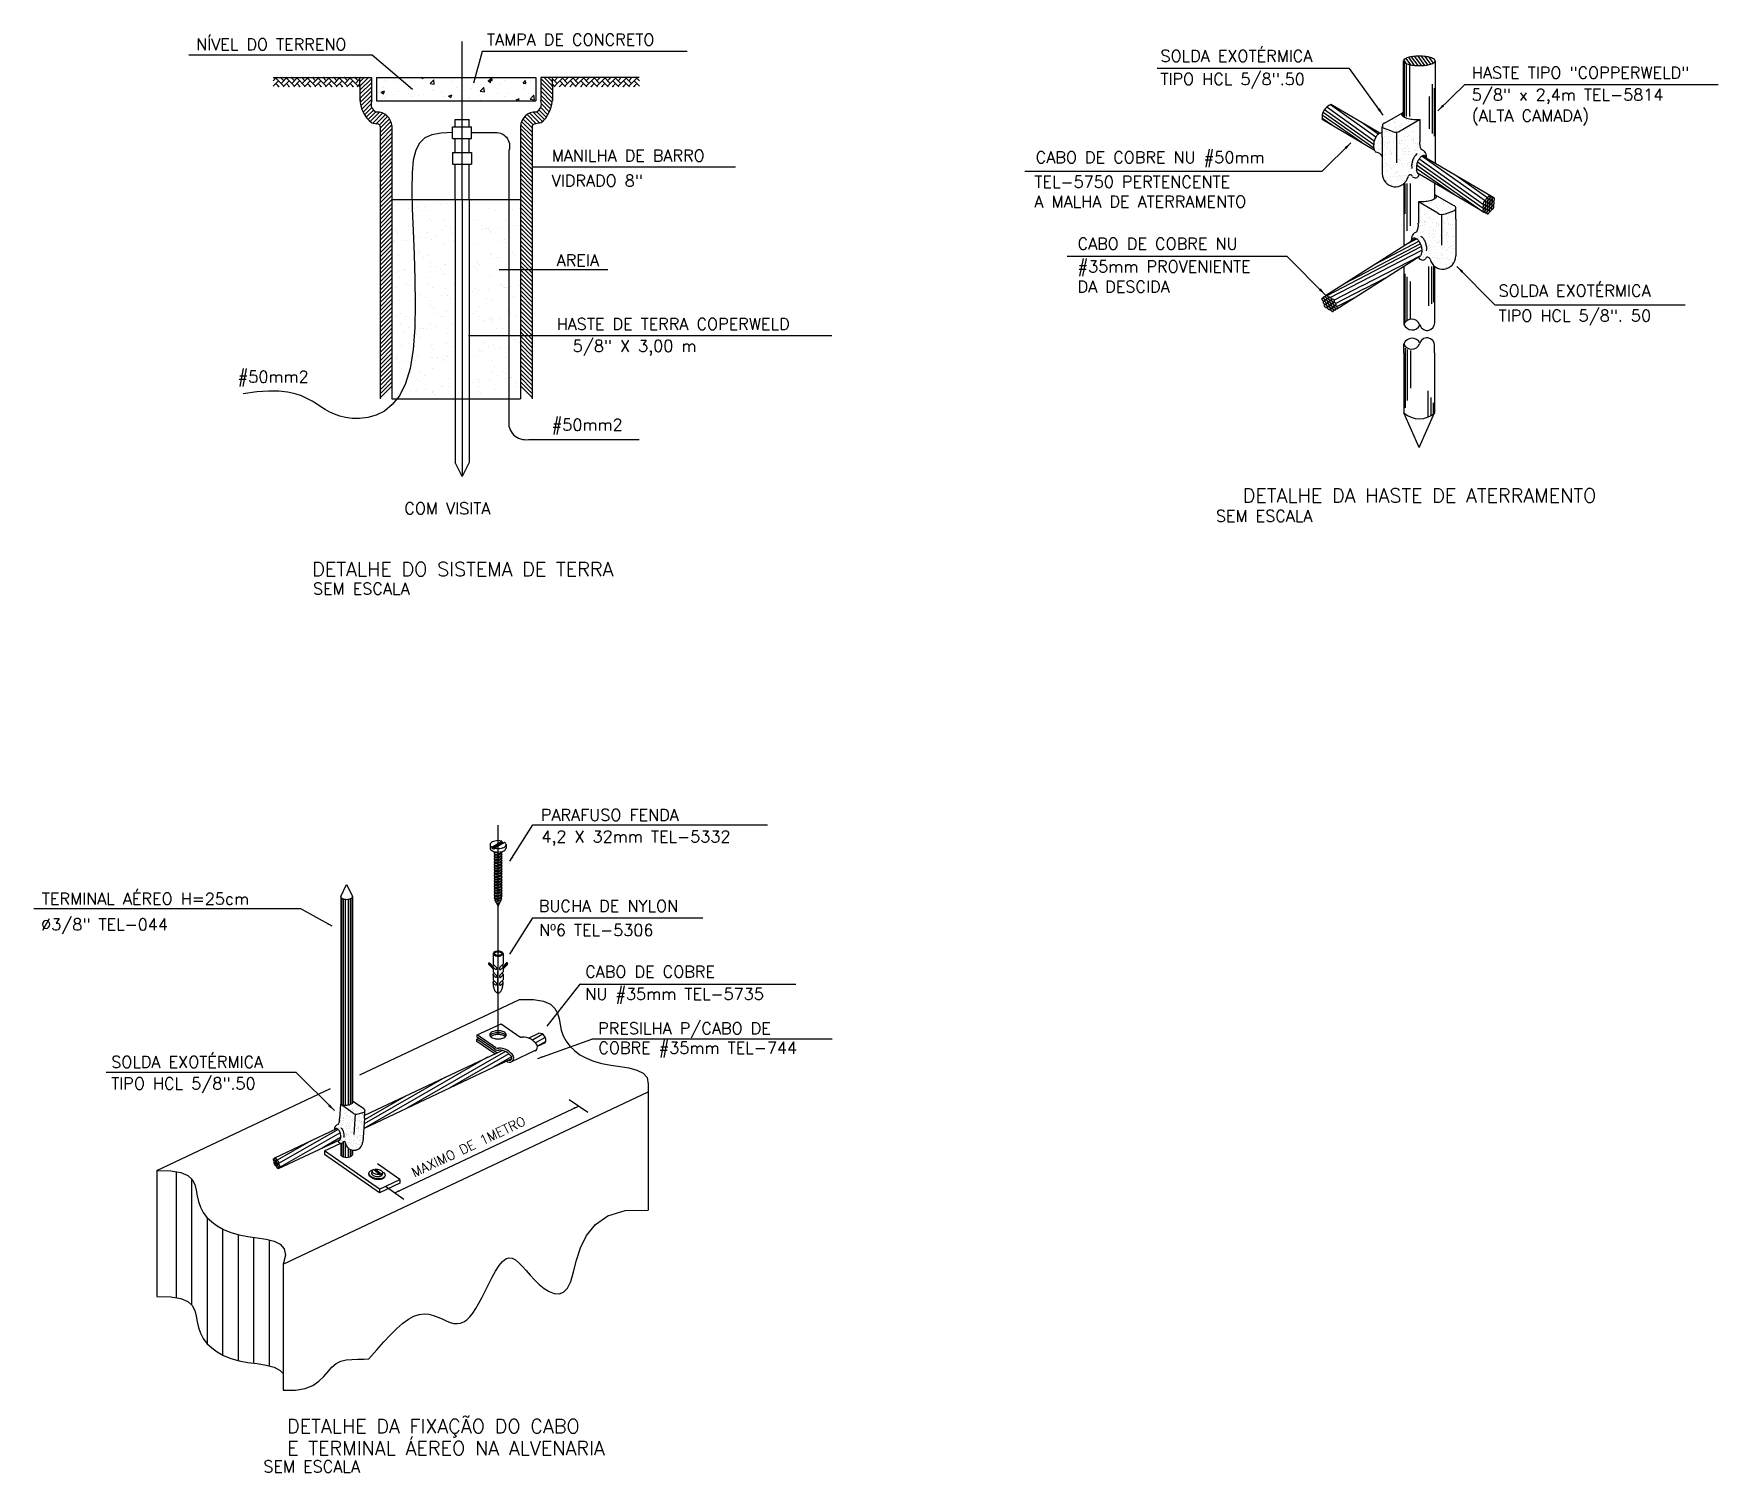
# Model space of a CAD drawing. Extents: x 216.4 to 230.7, y 184.8 to 197.
import ezdxf
from ezdxf.enums import TextEntityAlignment as Align

# ---------------------------------------------------------------- set-up
doc = ezdxf.new("R2010")
doc.units = 0
doc.header["$MEASUREMENT"] = 0
for name, color, linetype in [('C02', 7, 'Continuous'), ('DETALHE', 7, 'Continuous'), ('DETALHES', 7, 'Continuous')]:
    doc.layers.add(name, color=color, linetype=linetype)
doc.styles.add('ROMANS', font='romans')

msp = doc.modelspace()

# ---------------------------------------------------------------- texts
at = {"layer": 'DETALHES', "color": 2, "style": 'ROMANS'}
for s, p in [('NÍVEL DO TERRENO', (217.757, 196.895)), ('TAMPA DE CONCRETO', (220.235, 196.936)), ('SOLDA EXOTÉRMICA ', (225.973, 196.797)), ('TIPO HCL 5/8".50', (225.973, 196.6)), ('HASTE TIPO "COPPERWELD"', (228.626, 196.654)), ('5/8" x 2,4m TEL-5814', (228.625, 196.466)), ('(ALTA CAMADA)', (228.625, 196.288)), ('MANILHA DE BARRO', (220.787, 195.948)), ('CABO DE COBRE NU #50mm', (224.91, 195.933)), ('VIDRADO 8"', (220.787, 195.734)), ('TEL-5750 PERTENCENTE ', (224.899, 195.724)), ('A MALHA DE ATERRAMENTO ', (224.899, 195.556)), ('CABO DE COBRE NU', (225.267, 195.197)), ('AREIA', (220.829, 195.056)), ('#35mm PROVENIENTE', (225.267, 195.003)), ('DA DESCIDA', (225.267, 194.831)), ('SOLDA EXOTÉRMICA ', (228.854, 194.796)), ('HASTE DE TERRA COPERWELD', (220.829, 194.513)), ('TIPO HCL 5/8". 50', (228.854, 194.584)), ('  5/8" X 3,00 m', (220.829, 194.326)), ('#50mm2', (218.112, 194.064)), ('#50mm2', (220.787, 193.655)), ('COM VISITA', (219.531, 192.942)), ('SEM ESCALA', (226.445, 192.878)), ('SEM ESCALA', (218.753, 192.258)), ('PARAFUSO FENDA', (220.695, 190.33)), ('4,2 X 32mm TEL-5332', (220.698, 190.146)), ('TERMINAL AÉREO H=25cm', (216.443, 189.616)), ('BUCHA DE NYLON', (220.677, 189.555)), ('Ø3/8" TEL-044', (216.437, 189.397)), ('Nº6 TEL-5306', (220.68, 189.349)), ('CABO DE COBRE', (221.072, 188.994)), ('NU #35mm TEL-5735', (221.073, 188.805)), ('PRESILHA P/CABO DE ', (221.183, 188.512)), ('COBRE #35mm TEL-744', (221.184, 188.346)), ('SOLDA EXOTÉRMICA ', (217.034, 188.226)), ('TIPO HCL 5/8".50', (217.034, 188.042)), ('SEM ESCALA', (218.33, 184.779))]:
    msp.add_text(s, height=0.1, dxfattribs=at).set_placement(p)
at = {"layer": 'DETALHES', "color": 5, "style": 'ROMANS'}
for s, p in [('DETALHE DA HASTE DE ATERRAMENTO', (228.18, 193.101)), ('DETALHE DA FIXAÇÃO DO CABO ', (219.82, 185.17)), ('E TERMINAL ÁEREO NA ALVENARIA', (219.886, 185.004))]:
    msp.add_text(s, height=0.12, dxfattribs=at).set_placement(p, align=Align.MIDDLE)
msp.add_text('DETALHE DO SISTEMA DE TERRA', height=0.12, dxfattribs=at).set_placement((218.746, 192.415))
at = {"layer": 'DETALHES', "color": 2, "style": 'ROMANS'}
msp.add_text('MAXIMO DE 1METRO', height=0.07961, rotation=25.27, dxfattribs=at).set_placement((219.617, 187.292))

# ---------------------------------------------------------------- blocks, each defined once
blk = doc.blocks.new('*X2')
at = {"color": 0}
for p, q in [((63.906, 32.529), (64.092, 32.714)), ((63.906, 32.617), (64.004, 32.714)), ((63.906, 32.705), (63.915, 32.714)), ((63.906, 32.44), (64.156, 32.69)), ((63.906, 32.352), (64.156, 32.602)), ((63.906, 32.263), (64.156, 32.513)), ((63.911, 32.18), (64.156, 32.425)), ((63.924, 32.105), (64.156, 32.337)), ((63.945, 32.037), (64.156, 32.248)), ((63.971, 31.974), (64.142, 32.146)), ((64.002, 31.917), (64.157, 32.072)), ((64.038, 31.864), (64.192, 32.018)), ((64.078, 31.816), (64.242, 31.98)), ((64.122, 31.772), (64.32, 31.97)), ((64.179, 31.74), (64.389, 31.951)), ((64.253, 31.727), (64.447, 31.92)), ((64.319, 31.703), (64.495, 31.88)), ((64.34, 31.636), (64.535, 31.832)), ((64.34, 31.548), (64.566, 31.774)), ((64.34, 31.459), (64.586, 31.705)), ((64.34, 31.371), (64.59, 31.621)), ((64.34, 31.282), (64.59, 31.532)), ((64.34, 31.194), (64.59, 31.444)), ((64.34, 31.106), (64.59, 31.356)), ((64.34, 31.017), (64.59, 31.267)), ((64.34, 30.929), (64.59, 31.179)), ((64.34, 30.841), (64.59, 31.091)), ((64.34, 30.752), (64.59, 31.002)), ((64.34, 30.664), (64.59, 30.914)), ((64.34, 30.575), (64.59, 30.825)), ((64.34, 30.487), (64.59, 30.737)), ((64.34, 30.399), (64.59, 30.649)), ((64.34, 30.31), (64.59, 30.56)), ((64.34, 30.222), (64.59, 30.472)), ((64.34, 30.133), (64.59, 30.383)), ((64.34, 30.045), (64.59, 30.295)), ((64.34, 29.957), (64.59, 30.207)), ((64.34, 29.868), (64.59, 30.118)), ((64.34, 29.78), (64.59, 30.03)), ((64.34, 29.691), (64.59, 29.941)), ((64.34, 29.603), (64.59, 29.853)), ((64.34, 29.515), (64.59, 29.765)), ((64.34, 29.426), (64.59, 29.676)), ((64.34, 29.338), (64.59, 29.588)), ((64.34, 29.25), (64.59, 29.5)), ((64.34, 29.161), (64.59, 29.411)), ((64.34, 29.073), (64.59, 29.323)), ((64.34, 28.984), (64.59, 29.234)), ((64.34, 28.896), (64.59, 29.146)), ((64.34, 28.808), (64.59, 29.058)), ((64.34, 28.719), (64.59, 28.969)), ((64.34, 28.631), (64.59, 28.881)), ((64.34, 28.542), (64.59, 28.792)), ((64.34, 28.454), (64.59, 28.704)), ((64.34, 28.366), (64.59, 28.616)), ((64.34, 28.277), (64.59, 28.527)), ((64.34, 28.189), (64.59, 28.439)), ((64.34, 28.1), (64.59, 28.35)), ((64.34, 28.012), (64.59, 28.262)), ((64.34, 27.924), (64.59, 28.174)), ((64.34, 27.835), (64.59, 28.085)), ((64.34, 27.747), (64.59, 27.997)), ((64.34, 27.659), (64.59, 27.909)), ((64.34, 27.57), (64.59, 27.82)), ((64.34, 27.482), (64.59, 27.732)), ((64.34, 27.393), (64.59, 27.643)), ((64.34, 27.305), (64.59, 27.555)), ((64.34, 27.217), (64.59, 27.467)), ((64.34, 27.128), (64.59, 27.378)), ((64.34, 27.04), (64.59, 27.29)), ((64.34, 26.951), (64.59, 27.201)), ((64.34, 26.863), (64.59, 27.113)), ((64.34, 26.775), (64.59, 27.025)), ((64.34, 26.686), (64.59, 26.936)), ((64.34, 26.598), (64.59, 26.848)), ((64.34, 26.509), (64.59, 26.759)), ((64.34, 26.421), (64.59, 26.671)), ((64.34, 26.333), (64.59, 26.583)), ((64.34, 26.244), (64.59, 26.494)), ((64.34, 26.156), (64.59, 26.406)), ((64.34, 26.068), (64.59, 26.318)), ((64.34, 25.979), (64.59, 26.229)), ((64.34, 25.891), (64.59, 26.141))]:
    blk.add_line(p, q, dxfattribs=at)
blk = doc.blocks.new('*X4')
at = {"color": 0}
for p, q in [((64.602, 29.865), (64.602, 29.865)), ((64.691, 29.888), (64.691, 29.888)), ((64.941, 29.91), (64.941, 29.91)), ((65.071, 29.927), (65.071, 29.927)), ((65.134, 29.933), (65.134, 29.933)), ((65.225, 29.876), (65.225, 29.876)), ((65.275, 29.954), (65.275, 29.954)), ((65.331, 29.885), (65.331, 29.885)), ((65.614, 29.999), (65.614, 29.999)), ((65.744, 30.016), (65.744, 30.016)), ((66.287, 30.087), (66.287, 30.087)), ((66.417, 30.104), (66.417, 30.104)), ((66.66, 29.917), (66.66, 29.917)), ((66.782, 29.879), (66.782, 29.879)), ((66.932, 30.101), (66.932, 30.101)), ((67.15, 29.902), (67.15, 29.902)), ((67.3, 29.914), (67.3, 29.914)), ((64.632, 29.485), (64.632, 29.485)), ((64.678, 29.443), (64.678, 29.443)), ((64.942, 29.559), (64.942, 29.559)), ((65.029, 29.653), (65.029, 29.653)), ((65.048, 29.492), (65.048, 29.492)), ((65.383, 29.705), (65.383, 29.705)), ((65.429, 29.662), (65.429, 29.662)), ((65.647, 29.463), (65.647, 29.463)), ((65.684, 29.662), (65.684, 29.662)), ((65.721, 29.56), (65.721, 29.56)), ((65.826, 29.493), (65.826, 29.493)), ((66.323, 29.659), (66.323, 29.659)), ((66.398, 29.682), (66.398, 29.682)), ((66.499, 29.562), (66.499, 29.562)), ((66.518, 29.47), (66.518, 29.47)), ((66.605, 29.495), (66.605, 29.495)), ((66.647, 29.454), (66.647, 29.454)), ((66.648, 29.488), (66.648, 29.488)), ((66.676, 29.436), (66.676, 29.436)), ((66.851, 29.514), (66.851, 29.514)), ((66.998, 29.683), (66.998, 29.683)), ((67.191, 29.559), (67.191, 29.559)), ((67.278, 29.563), (67.278, 29.563)), ((67.316, 29.433), (67.316, 29.433)), ((67.321, 29.576), (67.321, 29.576)), ((64.629, 29.222), (64.629, 29.222)), ((64.649, 29.249), (64.649, 29.249)), ((64.707, 29.406), (64.707, 29.406)), ((64.832, 29.249), (64.832, 29.249)), ((64.895, 29.244), (64.895, 29.244)), ((65.045, 29.172), (65.045, 29.172)), ((65.172, 29.293), (65.172, 29.293)), ((65.302, 29.31), (65.302, 29.31)), ((65.347, 29.403), (65.347, 29.403)), ((65.427, 29.25), (65.427, 29.25)), ((65.505, 29.337), (65.505, 29.337)), ((65.699, 29.18), (65.699, 29.18)), ((65.845, 29.382), (65.845, 29.382)), ((65.896, 29.235), (65.896, 29.235)), ((66.339, 29.177), (66.339, 29.177)), ((66.693, 29.412), (66.693, 29.412)), ((66.911, 29.213), (66.911, 29.213)), ((66.984, 29.253), (66.984, 29.253)), ((67.014, 29.201), (67.014, 29.201)), ((64.723, 28.924), (64.723, 28.924)), ((65.144, 29.016), (65.144, 29.016)), ((65.144, 28.933), (65.144, 28.933)), ((65.19, 28.973), (65.19, 28.973)), ((65.25, 28.866), (65.25, 28.866)), ((65.362, 28.921), (65.362, 28.921)), ((65.408, 28.774), (65.408, 28.774)), ((65.736, 28.72), (65.736, 28.72)), ((65.923, 28.934), (65.923, 28.934)), ((66.408, 28.765), (66.408, 28.765)), ((66.409, 28.809), (66.409, 28.809)), ((66.454, 28.723), (66.454, 28.723)), ((66.692, 28.954), (66.692, 28.954)), ((66.701, 28.936), (66.701, 28.936)), ((66.748, 28.853), (66.748, 28.853)), ((66.807, 28.869), (66.807, 28.869)), ((66.878, 28.871), (66.878, 28.871)), ((67.03, 28.72), (67.03, 28.72)), ((67.082, 28.897), (67.082, 28.897)), ((67.16, 28.985), (67.16, 28.985)), ((67.206, 28.943), (67.206, 28.943)), ((64.656, 28.555), (64.656, 28.555)), ((64.729, 28.588), (64.729, 28.588)), ((64.738, 28.443), (64.738, 28.443)), ((64.851, 28.623), (64.851, 28.623)), ((64.859, 28.605), (64.859, 28.605)), ((65.061, 28.69), (65.061, 28.69)), ((65.063, 28.632), (65.063, 28.632)), ((65.378, 28.44), (65.378, 28.44)), ((65.402, 28.676), (65.402, 28.676)), ((65.532, 28.693), (65.532, 28.693)), ((65.629, 28.624), (65.629, 28.624)), ((65.656, 28.546), (65.656, 28.546)), ((65.703, 28.504), (65.703, 28.504)), ((65.715, 28.698), (65.715, 28.698)), ((66.355, 28.695), (66.355, 28.695)), ((66.408, 28.625), (66.408, 28.625)), ((66.672, 28.524), (66.672, 28.524)), ((66.708, 28.472), (66.708, 28.472)), ((67.186, 28.627), (67.186, 28.627)), ((64.673, 28.238), (64.673, 28.238)), ((64.905, 28.327), (64.905, 28.327)), ((64.951, 28.284), (64.951, 28.284)), ((65.053, 27.997), (65.053, 27.997)), ((65.077, 28.208), (65.077, 28.208)), ((65.09, 27.988), (65.09, 27.988)), ((65.169, 28.085), (65.169, 28.085)), ((65.293, 28.015), (65.293, 28.015)), ((65.346, 28.307), (65.346, 28.307)), ((65.452, 28.24), (65.452, 28.24)), ((65.633, 28.059), (65.633, 28.059)), ((65.731, 28.217), (65.731, 28.217)), ((65.763, 28.076), (65.763, 28.076)), ((65.831, 27.998), (65.831, 27.998)), ((65.92, 28.305), (65.92, 28.305)), ((66.306, 28.148), (66.306, 28.148)), ((66.37, 28.213), (66.37, 28.213)), ((66.436, 28.165), (66.436, 28.165)), ((66.61, 27.999), (66.61, 27.999)), ((66.639, 28.192), (66.639, 28.192)), ((66.723, 27.991), (66.723, 27.991)), ((66.903, 28.31), (66.903, 28.31)), ((66.92, 28.296), (66.92, 28.296)), ((66.967, 28.254), (66.967, 28.254)), ((66.979, 28.237), (66.979, 28.237)), ((67.009, 28.243), (67.009, 28.243)), ((67.046, 28.238), (67.046, 28.238)), ((67.109, 28.254), (67.109, 28.254)), ((67.184, 28.054), (67.184, 28.054)), ((67.312, 28.28), (67.312, 28.28)), ((64.62, 27.926), (64.62, 27.926)), ((64.666, 27.638), (64.666, 27.638)), ((64.754, 27.961), (64.754, 27.961)), ((64.769, 27.68), (64.769, 27.68)), ((64.96, 27.971), (64.96, 27.971)), ((65.092, 27.727), (65.092, 27.727)), ((65.394, 27.958), (65.394, 27.958)), ((65.417, 27.857), (65.417, 27.857)), ((65.463, 27.815), (65.463, 27.815)), ((65.548, 27.681), (65.548, 27.681)), ((65.747, 27.735), (65.747, 27.735)), ((66.327, 27.682), (66.327, 27.682)), ((66.386, 27.732), (66.386, 27.732)), ((66.432, 27.835), (66.432, 27.835)), ((67.061, 27.756), (67.061, 27.756)), ((67.105, 27.684), (67.105, 27.684)), ((64.648, 27.282), (64.648, 27.282)), ((64.712, 27.595), (64.712, 27.595)), ((64.77, 27.479), (64.77, 27.479)), ((64.851, 27.309), (64.851, 27.309)), ((64.875, 27.612), (64.875, 27.612)), ((64.929, 27.396), (64.929, 27.396)), ((65.19, 27.354), (65.19, 27.354)), ((65.254, 27.371), (65.254, 27.371)), ((65.32, 27.371), (65.32, 27.371)), ((65.409, 27.476), (65.409, 27.476)), ((65.524, 27.398), (65.524, 27.398)), ((65.653, 27.614), (65.653, 27.614)), ((65.681, 27.616), (65.681, 27.616)), ((65.863, 27.442), (65.863, 27.442)), ((65.93, 27.388), (65.93, 27.388)), ((66.432, 27.615), (66.432, 27.615)), ((66.536, 27.531), (66.536, 27.531)), ((66.666, 27.548), (66.666, 27.548)), ((66.681, 27.607), (66.681, 27.607)), ((66.727, 27.565), (66.727, 27.565)), ((66.739, 27.509), (66.739, 27.509)), ((66.811, 27.373), (66.811, 27.373)), ((66.87, 27.575), (66.87, 27.575)), ((66.945, 27.365), (66.945, 27.365)), ((67.077, 27.274), (67.077, 27.274)), ((67.209, 27.62), (67.209, 27.62)), ((67.21, 27.617), (67.21, 27.617)), ((64.786, 26.997), (64.786, 26.997)), ((64.971, 27.054), (64.971, 27.054)), ((65.077, 26.986), (65.077, 26.986)), ((65.108, 27.245), (65.108, 27.245)), ((65.178, 27.168), (65.178, 27.168)), ((65.224, 27.126), (65.224, 27.126)), ((65.425, 26.994), (65.425, 26.994)), ((65.442, 26.927), (65.442, 26.927)), ((65.75, 27.055), (65.75, 27.055)), ((65.762, 27.253), (65.762, 27.253)), ((65.855, 26.988), (65.855, 26.988)), ((66.402, 27.25), (66.402, 27.25)), ((66.442, 26.918), (66.442, 26.918)), ((66.528, 27.056), (66.528, 27.056)), ((66.634, 26.989), (66.634, 26.989)), ((66.755, 27.027), (66.755, 27.027)), ((66.767, 26.914), (66.767, 26.914)), ((66.897, 26.931), (66.897, 26.931)), ((67.1, 26.958), (67.1, 26.958)), ((67.194, 27.137), (67.194, 27.137)), ((67.24, 27.095), (67.24, 27.095)), ((67.307, 27.058), (67.307, 27.058)), ((64.678, 26.743), (64.678, 26.743)), ((64.69, 26.707), (64.69, 26.707)), ((64.748, 26.648), (64.748, 26.648)), ((64.878, 26.665), (64.878, 26.665)), ((65.081, 26.692), (65.081, 26.692)), ((65.124, 26.763), (65.124, 26.763)), ((65.421, 26.737), (65.421, 26.737)), ((65.456, 26.745), (65.456, 26.745)), ((65.551, 26.754), (65.551, 26.754)), ((65.691, 26.699), (65.691, 26.699)), ((65.737, 26.656), (65.737, 26.656)), ((65.754, 26.781), (65.754, 26.781)), ((65.778, 26.771), (65.778, 26.771)), ((66.235, 26.746), (66.235, 26.746)), ((66.418, 26.768), (66.418, 26.768)), ((66.427, 26.869), (66.427, 26.869)), ((66.488, 26.876), (66.488, 26.876)), ((66.706, 26.677), (66.706, 26.677)), ((67.013, 26.747), (67.013, 26.747)), ((67.093, 26.793), (67.093, 26.793)), ((64.801, 26.516), (64.801, 26.516)), ((64.939, 26.479), (64.939, 26.479)), ((64.985, 26.437), (64.985, 26.437)), ((65.14, 26.281), (65.14, 26.281)), ((65.173, 26.427), (65.173, 26.427)), ((65.203, 26.238), (65.203, 26.238)), ((65.279, 26.36), (65.279, 26.36)), ((65.441, 26.513), (65.441, 26.513)), ((65.794, 26.29), (65.794, 26.29)), ((66.324, 26.209), (66.324, 26.209)), ((66.433, 26.287), (66.433, 26.287)), ((66.454, 26.226), (66.454, 26.226)), ((66.658, 26.252), (66.658, 26.252)), ((66.73, 26.43), (66.73, 26.43)), ((66.771, 26.545), (66.771, 26.545)), ((66.836, 26.363), (66.836, 26.363)), ((66.955, 26.449), (66.955, 26.449)), ((66.997, 26.297), (66.997, 26.297)), ((67.001, 26.406), (67.001, 26.406)), ((67.109, 26.311), (67.109, 26.311)), ((67.127, 26.314), (67.127, 26.314)), ((67.218, 26.207), (67.218, 26.207)), ((64.639, 25.987), (64.639, 25.987)), ((64.817, 26.034), (64.817, 26.034)), ((64.88, 26.117), (64.88, 26.117)), ((64.978, 26.031), (64.978, 26.031)), ((65.109, 26.048), (65.109, 26.048)), ((65.312, 26.075), (65.312, 26.075)), ((65.452, 26.01), (65.452, 26.01)), ((65.457, 26.031), (65.457, 26.031)), ((65.498, 25.967), (65.498, 25.967)), ((65.651, 26.12), (65.651, 26.12)), ((65.658, 26.119), (65.658, 26.119)), ((65.781, 26.137), (65.781, 26.137)), ((66.249, 26.187), (66.249, 26.187)), ((66.437, 26.12), (66.437, 26.12)), ((66.467, 25.988), (66.467, 25.988)), ((66.786, 26.064), (66.786, 26.064)), ((67.215, 26.121), (67.215, 26.121))]:
    blk.add_line(p, q, dxfattribs=at)
blk = doc.blocks.new('*X3')
at = {"color": 0}
for p, q in [((64.955, 32.693), (64.955, 32.693)), ((65.204, 32.714), (65.246, 32.686)), ((65.246, 32.686), (65.256, 32.714)), ((65.279, 32.699), (65.279, 32.699)), ((65.4, 32.582), (65.478, 32.663)), ((65.489, 32.568), (65.478, 32.663)), ((65.945, 32.713), (65.946, 32.714)), ((65.945, 32.713), (66.005, 32.708)), ((66.005, 32.708), (66.004, 32.714)), ((66.633, 32.639), (66.703, 32.666)), ((66.663, 32.651), (66.711, 32.708)), ((66.663, 32.651), (66.723, 32.645)), ((66.683, 32.605), (66.703, 32.666)), ((66.723, 32.645), (66.711, 32.708)), ((67.499, 32.704), (67.499, 32.704)), ((64.269, 32.566), (64.269, 32.566)), ((64.356, 32.397), (64.426, 32.423)), ((64.356, 32.397), (64.406, 32.363)), ((64.406, 32.363), (64.426, 32.423)), ((64.409, 32.491), (64.409, 32.491)), ((64.436, 32.618), (64.436, 32.618)), ((64.461, 32.639), (64.461, 32.639)), ((64.62, 32.357), (64.62, 32.357)), ((64.647, 32.616), (64.647, 32.616)), ((64.7, 32.419), (64.7, 32.419)), ((64.943, 32.469), (64.943, 32.469)), ((64.943, 32.36), (64.943, 32.36)), ((65.016, 32.305), (65.016, 32.305)), ((65.154, 32.334), (65.154, 32.334)), ((65.266, 32.338), (65.266, 32.338)), ((65.284, 32.519), (65.284, 32.519)), ((65.4, 32.582), (65.489, 32.568)), ((65.456, 32.43), (65.456, 32.43)), ((65.477, 32.446), (65.477, 32.446)), ((65.645, 32.388), (65.645, 32.388)), ((65.688, 32.312), (65.688, 32.312)), ((65.793, 32.316), (65.863, 32.343)), ((65.793, 32.316), (65.843, 32.283)), ((65.843, 32.283), (65.863, 32.343)), ((65.867, 32.619), (65.867, 32.619)), ((65.962, 32.495), (65.962, 32.495)), ((66.011, 32.423), (66.011, 32.423)), ((66.277, 32.471), (66.277, 32.471)), ((66.467, 32.416), (66.545, 32.498)), ((66.467, 32.416), (66.556, 32.403)), ((66.481, 32.569), (66.481, 32.569)), ((66.527, 32.504), (66.527, 32.504)), ((66.556, 32.403), (66.545, 32.498)), ((66.545, 32.401), (66.545, 32.401)), ((66.633, 32.639), (66.683, 32.605)), ((66.832, 32.369), (66.832, 32.369)), ((66.906, 32.554), (66.906, 32.554)), ((66.982, 32.307), (66.982, 32.307)), ((66.994, 32.64), (66.994, 32.64)), ((67.078, 32.378), (67.078, 32.378)), ((67.38, 32.588), (67.428, 32.645)), ((67.38, 32.588), (67.44, 32.583)), ((67.415, 32.47), (67.415, 32.47)), ((67.44, 32.582), (67.428, 32.645)), ((67.487, 32.371), (67.487, 32.371)), ((67.534, 32.251), (67.612, 32.332)), ((67.537, 32.637), (67.537, 32.637)), ((67.612, 32.356), (67.612, 32.356)), ((67.623, 32.237), (67.612, 32.332)), ((64.384, 32.222), (64.384, 32.222)), ((64.424, 32.285), (64.424, 32.285)), ((66.222, 32.289), (66.222, 32.289)), ((66.249, 32.269), (66.249, 32.269)), ((66.469, 32.237), (66.469, 32.237)), ((66.755, 32.267), (66.755, 32.267)), ((67.23, 32.236), (67.3, 32.263)), ((67.23, 32.236), (67.263, 32.214)), ((67.274, 32.242), (67.274, 32.242)), ((67.284, 32.214), (67.3, 32.263)), ((67.289, 32.244), (67.289, 32.244)), ((67.524, 32.275), (67.524, 32.275)), ((67.534, 32.251), (67.623, 32.237))]:
    blk.add_line(p, q, dxfattribs=at)
blk = doc.blocks.new('*X1')
at = {"color": 0}
for p, q in [((62.056, 32.641), (62.13, 32.714)), ((62.282, 32.527), (62.112, 32.697)), ((62.282, 32.64), (62.208, 32.714)), ((62.225, 32.583), (62.356, 32.714)), ((62.225, 32.697), (62.243, 32.714)), ((62.508, 32.527), (62.339, 32.697)), ((62.508, 32.64), (62.434, 32.714)), ((62.452, 32.583), (62.582, 32.714)), ((62.452, 32.697), (62.469, 32.714)), ((62.735, 32.527), (62.565, 32.697)), ((62.735, 32.64), (62.66, 32.714)), ((62.678, 32.583), (62.809, 32.714)), ((62.678, 32.697), (62.695, 32.714)), ((62.961, 32.527), (62.791, 32.697)), ((62.961, 32.64), (62.887, 32.714)), ((62.904, 32.583), (63.035, 32.714)), ((62.904, 32.697), (62.922, 32.714)), ((63.187, 32.527), (63.017, 32.697)), ((63.187, 32.64), (63.113, 32.714)), ((63.13, 32.697), (63.148, 32.714)), ((63.13, 32.583), (63.261, 32.714)), ((63.413, 32.527), (63.244, 32.697)), ((63.413, 32.64), (63.339, 32.714)), ((63.357, 32.697), (63.374, 32.714)), ((63.357, 32.583), (63.487, 32.714)), ((63.64, 32.527), (63.47, 32.697)), ((63.64, 32.64), (63.566, 32.714)), ((63.583, 32.697), (63.601, 32.714)), ((63.583, 32.583), (63.714, 32.714)), ((63.866, 32.527), (63.696, 32.697)), ((63.866, 32.64), (63.792, 32.714)), ((63.809, 32.697), (63.827, 32.714)), ((63.809, 32.583), (63.906, 32.681)), ((62.056, 32.528), (62.169, 32.64)), ((62.182, 32.514), (62.112, 32.583)), ((62.156, 32.514), (62.169, 32.527)), ((62.269, 32.514), (62.395, 32.64)), ((62.408, 32.514), (62.339, 32.583)), ((62.382, 32.514), (62.395, 32.527)), ((62.495, 32.514), (62.621, 32.64)), ((62.634, 32.514), (62.565, 32.583)), ((62.609, 32.514), (62.621, 32.527)), ((62.722, 32.514), (62.848, 32.64)), ((62.86, 32.514), (62.791, 32.583)), ((62.835, 32.514), (62.848, 32.527)), ((62.948, 32.514), (63.074, 32.64)), ((63.087, 32.514), (63.017, 32.583)), ((63.061, 32.514), (63.074, 32.527)), ((63.174, 32.514), (63.3, 32.64)), ((63.313, 32.514), (63.244, 32.583)), ((63.287, 32.514), (63.3, 32.527)), ((63.401, 32.514), (63.526, 32.64)), ((63.539, 32.514), (63.47, 32.583)), ((63.514, 32.514), (63.526, 32.527)), ((63.627, 32.514), (63.753, 32.64)), ((63.766, 32.514), (63.696, 32.583)), ((63.74, 32.514), (63.753, 32.527)), ((63.853, 32.514), (63.906, 32.567))]:
    blk.add_line(p, q, dxfattribs=at)

# ---------------------------------------------------------------- linework, layer by layer
at = {"layer": 'C02', "color": 8}
for p, q in [((228.723, 195.517), (228.155, 195.916)), ((228.723, 195.546), (228.163, 195.942)), ((228.726, 195.577), (228.175, 195.969)), ((228.743, 195.609), (228.201, 195.994)), ((228.479, 195.663), (228.152, 195.889)), ((228.762, 195.634), (228.489, 195.829))]:
    msp.add_line(p, q, dxfattribs=at)
at = {"layer": 'DETALHE', "color": 7}
msp.add_arc((221.031, 188.934), 0.00336, 90, 141.8099, dxfattribs=at)
at = {"layer": 'DETALHES', "color": 8}
for p, q in [((220.023, 195.624), (220.023, 196.97)), ((228.068, 196.781), (228.045, 196.813)), ((228.049, 196.792), (228.049, 196.331)), ((228.105, 196.77), (228.065, 196.826)), ((228.066, 196.782), (228.066, 196.331)), ((228.137, 196.766), (228.088, 196.835)), ((228.095, 196.772), (228.095, 196.331)), ((228.168, 196.764), (228.113, 196.84)), ((228.196, 196.764), (228.14, 196.843)), ((228.224, 196.766), (228.168, 196.845)), ((228.251, 196.77), (228.198, 196.845)), ((228.275, 196.776), (228.229, 196.842)), ((228.298, 196.786), (228.262, 196.836)), ((228.261, 196.502), (228.261, 196.225)), ((228.289, 196.607), (228.289, 196.185)), ((228.306, 196.573), (228.306, 196.162)), ((227.691, 196.106), (227.351, 196.341)), ((227.79, 196.062), (227.358, 196.366)), ((227.789, 196.093), (227.371, 196.388)), ((227.795, 196.122), (227.389, 196.41)), ((227.809, 196.156), (227.421, 196.431)), ((227.438, 196.255), (227.349, 196.317)), ((227.829, 196.181), (227.7, 196.272)), ((228.055, 195.76), (228.055, 195.501)), ((228.071, 195.76), (228.071, 195.358)), ((228.1, 195.76), (228.1, 195.4)), ((220.023, 195.624), (220.023, 193.264)), ((227.393, 194.805), (228.194, 195.223)), ((227.419, 194.789), (228.199, 195.192)), ((227.546, 194.912), (228.186, 195.247)), ((227.801, 195.073), (228.175, 195.269)), ((228.058, 195.237), (228.157, 195.289)), ((227.694, 194.891), (228.185, 195.145)), ((228.257, 195.054), (228.257, 194.717)), ((228.283, 195.054), (228.283, 194.736)), ((228.3, 195.054), (228.3, 194.748)), ((227.708, 194.863), (227.906, 194.965)), ((228.055, 194.99), (228.055, 194.573)), ((228.071, 194.966), (228.071, 194.59)), ((228.1, 194.924), (228.1, 194.603)), ((227.451, 194.767), (227.696, 194.893)), ((227.464, 194.739), (227.71, 194.866)), ((227.476, 194.711), (227.628, 194.789)), ((228.057, 194.356), (228.057, 193.85)), ((228.074, 194.345), (228.074, 193.911)), ((228.102, 194.337), (228.102, 194.016)), ((228.25, 193.993), (228.25, 193.77)), ((228.276, 193.937), (228.276, 193.782)), ((228.297, 193.891), (228.297, 193.797)), ((220.276, 190.098), (220.363, 190.148)), ((218.996, 189.673), (218.996, 187.911)), ((219.009, 189.667), (219.009, 187.906)), ((219.026, 189.662), (219.026, 187.904)), ((219.053, 189.662), (219.053, 187.907)), ((219.07, 189.667), (219.07, 187.912)), ((219.083, 189.673), (219.083, 187.919)), ((220.712, 188.511), (220.624, 188.46)), ((220.732, 188.485), (220.649, 188.438)), ((220.736, 188.45), (220.666, 188.41)), ((220.241, 188.315), (219.187, 187.71)), ((220.392, 188.364), (219.553, 187.883)), ((220.422, 188.345), (219.919, 188.056)), ((220.444, 188.32), (220.286, 188.229)), ((219.875, 188.142), (219.188, 187.748)), ((219.547, 187.987), (219.191, 187.783)), ((218.735, 187.604), (218.448, 187.439)), ((218.969, 187.701), (218.46, 187.409)), ((218.984, 187.671), (218.468, 187.375)), ((218.988, 187.632), (218.831, 187.542)), ((218.996, 187.583), (218.996, 187.478)), ((219.009, 187.593), (219.009, 187.47)), ((219.026, 187.594), (219.026, 187.464)), ((219.053, 187.543), (219.053, 187.464)), ((219.07, 187.531), (219.07, 187.47)), ((219.083, 187.526), (219.083, 187.479)), ((217.587, 187.34), (217.587, 186.267)), ((219.333, 187.315), (219.282, 187.357)), ((217.719, 187.276), (217.719, 186.203)), ((217.851, 186.95), (217.851, 185.877)), ((217.983, 186.852), (217.983, 185.779)), ((218.115, 186.805), (218.115, 185.732)), ((218.247, 186.782), (218.247, 185.709)), ((218.379, 186.759), (218.379, 185.686))]:
    msp.add_line(p, q, dxfattribs=at)
at = {"layer": 'DETALHES', "color": 1}
for p, q in [((217.695, 196.855), (219.257, 196.855)), ((219.257, 196.855), (219.601, 196.564)), ((220.194, 196.886), (220.121, 196.616)), ((221.942, 196.886), (220.194, 196.886)), ((227.584, 196.741), (225.946, 196.741)), ((227.87, 196.342), (227.584, 196.741)), ((228.337, 196.38), (228.565, 196.604)), ((228.565, 196.604), (230.725, 196.604)), ((227.596, 196.107), (227.348, 195.861)), ((222.352, 195.898), (220.62, 195.898)), ((227.348, 195.861), (224.818, 195.861)), ((227.052, 195.138), (225.178, 195.138)), ((227.376, 194.812), (227.052, 195.138)), ((228.499, 195.053), (228.822, 194.727)), ((221.266, 195.025), (220.34, 195.025)), ((228.822, 194.727), (230.444, 194.727)), ((223.172, 194.463), (220.079, 194.463)), ((220.33, 188.506), (220.33, 190.292)), ((220.431, 189.985), (220.625, 190.295)), ((220.625, 190.295), (222.626, 190.295)), ((218.65, 189.579), (216.374, 189.579)), ((218.916, 189.433), (218.65, 189.579)), ((220.431, 189.195), (220.625, 189.504)), ((220.625, 189.504), (222.075, 189.504)), ((220.747, 188.58), (221.028, 188.937)), ((221.031, 188.938), (222.868, 188.938)), ((220.669, 188.306), (221.129, 188.469)), ((223.177, 188.47), (221.13, 188.47)), ((218.609, 188.185), (216.992, 188.185)), ((218.935, 187.861), (218.609, 188.185)), ((219.449, 187.16), (221.015, 187.899)), ((221.094, 187.845), (220.936, 187.954)), ((219.528, 187.105), (219.37, 187.215))]:
    msp.add_line(p, q, dxfattribs=at)
at = {"layer": 'DETALHES', "color": 2}
for p, q in [((228.042, 196.802), (228.042, 196.331)), ((228.313, 196.804), (228.313, 195.93)), ((218.413, 196.664), (219.153, 196.664)), ((219.153, 196.664), (219.253, 196.664)), ((219.153, 196.584), (219.153, 196.664)), ((219.253, 196.664), (219.253, 196.464)), ((219.293, 196.664), (220.653, 196.664)), ((219.293, 196.664), (219.293, 196.464)), ((220.653, 196.664), (220.653, 196.464)), ((220.793, 196.664), (220.693, 196.664)), ((220.693, 196.664), (220.693, 196.464)), ((220.793, 196.584), (220.793, 196.664)), ((221.533, 196.664), (220.793, 196.664)), ((219.153, 196.584), (219.153, 196.464)), ((220.793, 196.584), (220.793, 196.464)), ((219.293, 196.464), (220.653, 196.464)), ((227.842, 196.188), (227.424, 196.433)), ((227.882, 196.275), (228.035, 196.363)), ((228.024, 196.346), (228.024, 196.346)), ((219.253, 196.277), (219.296, 196.269)), ((219.326, 196.237), (219.326, 193.925)), ((219.426, 196.245), (219.426, 195.624)), ((219.943, 196.144), (219.943, 196.244)), ((219.943, 196.244), (220.103, 196.244)), ((219.963, 196.244), (219.963, 196.304)), ((219.963, 196.304), (220.083, 196.304)), ((220.083, 196.244), (220.083, 196.304)), ((220.103, 196.144), (220.103, 196.244)), ((220.52, 196.245), (220.52, 195.624)), ((220.62, 196.237), (220.62, 193.925)), ((220.694, 196.277), (220.65, 196.269)), ((227.795, 196.045), (227.35, 196.306)), ((227.863, 196.156), (227.863, 196.247)), ((227.868, 196.205), (227.868, 196.205)), ((227.949, 196.204), (227.873, 196.232)), ((227.876, 196.233), (227.876, 196.233)), ((227.878, 196.196), (227.878, 196.196)), ((227.888, 196.207), (227.888, 196.207)), ((227.892, 196.213), (227.892, 196.213)), ((227.899, 196.206), (227.899, 196.206)), ((227.905, 196.255), (227.905, 196.255)), ((227.919, 196.212), (227.919, 196.212)), ((227.922, 196.268), (227.922, 196.268)), ((227.925, 196.194), (227.925, 196.194)), ((227.95, 196.303), (227.95, 196.303)), ((227.956, 196.316), (227.956, 196.316)), ((227.967, 196.292), (227.967, 196.292)), ((227.969, 196.282), (227.969, 196.282)), ((227.974, 196.308), (227.974, 196.308)), ((227.977, 196.234), (227.977, 196.234)), ((227.982, 196.206), (227.982, 196.206)), ((227.985, 196.198), (227.985, 195.935)), ((227.987, 196.32), (227.987, 196.32)), ((227.998, 196.196), (227.998, 196.196)), ((228.008, 196.247), (228.008, 196.247)), ((228.015, 196.24), (228.015, 196.24)), ((228.016, 196.209), (228.179, 196.304)), ((228.025, 196.255), (228.025, 196.255)), ((228.026, 196.272), (228.026, 196.272)), ((228.04, 196.327), (228.04, 196.327)), ((228.048, 196.21), (228.048, 196.21)), ((228.07, 196.303), (228.07, 196.303)), ((228.073, 196.308), (228.073, 196.308)), ((228.075, 196.232), (228.075, 196.232)), ((228.087, 196.292), (228.087, 196.292)), ((228.095, 196.235), (228.095, 196.235)), ((228.101, 196.206), (228.101, 196.206)), ((228.118, 196.196), (228.118, 196.196)), ((228.127, 196.239), (228.127, 196.239)), ((228.129, 196.199), (228.129, 196.199)), ((228.145, 196.255), (228.145, 196.255)), ((228.164, 196.243), (228.164, 196.243)), ((228.179, 196.246), (228.179, 196.246)), ((228.179, 196.237), (228.179, 196.237)), ((228.182, 196.304), (228.182, 196.123)), ((219.943, 196.144), (220.103, 196.144)), ((219.963, 196.024), (219.963, 196.144)), ((220.083, 196.024), (220.083, 196.144)), ((227.8, 196.096), (227.8, 196.096)), ((227.816, 196.158), (227.816, 196.158)), ((227.817, 196.142), (227.817, 196.142)), ((227.82, 196.099), (227.82, 196.099)), ((227.829, 196.121), (227.829, 196.121)), ((227.831, 196.046), (227.831, 196.046)), ((227.848, 196.062), (227.848, 196.062)), ((227.851, 196.103), (227.851, 196.103)), ((227.855, 196.107), (227.855, 196.107)), ((227.862, 196.1), (227.862, 196.1)), ((227.863, 196.156), (227.863, 195.844)), ((227.878, 196.159), (227.878, 196.159)), ((227.881, 196.084), (227.881, 196.084)), ((227.893, 196.11), (227.893, 196.11)), ((227.896, 196.07), (227.896, 196.07)), ((227.903, 196.11), (227.903, 196.11)), ((227.909, 196.099), (227.909, 196.099)), ((227.924, 196.113), (227.924, 196.113)), ((227.927, 196.12), (227.927, 196.12)), ((227.93, 196.046), (227.93, 196.046)), ((227.933, 196.176), (227.933, 196.176)), ((227.936, 196.158), (227.936, 196.158)), ((227.955, 196.117), (227.955, 196.117)), ((227.967, 196.062), (227.967, 196.062)), ((227.971, 196.141), (227.971, 196.141)), ((227.978, 196.134), (227.978, 196.134)), ((227.979, 196.16), (227.979, 196.16)), ((227.981, 196.086), (227.981, 196.086)), ((228.007, 196.124), (228.007, 196.124)), ((228.011, 196.103), (228.011, 196.103)), ((228.013, 196.11), (228.013, 196.11)), ((228.027, 196.126), (228.027, 196.126)), ((228.029, 196.099), (228.029, 196.099)), ((228.031, 196.124), (228.031, 196.124)), ((228.033, 196.05), (228.033, 196.05)), ((228.05, 196.068), (228.05, 196.068)), ((228.056, 196.159), (228.056, 196.159)), ((228.057, 196.062), (228.057, 196.062)), ((228.058, 196.13), (228.058, 196.13)), ((228.077, 196.159), (228.077, 196.159)), ((228.08, 196.085), (228.08, 196.085)), ((228.087, 196.174), (228.087, 196.174)), ((228.087, 196.062), (228.087, 196.062)), ((228.094, 196.168), (228.094, 196.168)), ((228.111, 196.137), (228.111, 196.137)), ((228.127, 196.137), (228.127, 196.137)), ((228.131, 196.14), (228.131, 196.14)), ((228.132, 196.125), (228.132, 196.125)), ((228.132, 196.11), (228.132, 196.11)), ((228.134, 196.051), (228.134, 196.051)), ((228.149, 196.1), (228.149, 196.1)), ((228.162, 196.144), (228.162, 196.144)), ((228.166, 196.102), (228.166, 196.102)), ((228.166, 196.045), (228.166, 196.045)), ((228.173, 196.096), (228.173, 196.096)), ((228.176, 196.159), (228.176, 196.159)), ((228.181, 196.163), (228.181, 196.163)), ((219.943, 196.024), (219.943, 195.924)), ((219.943, 196.024), (220.103, 196.024)), ((219.943, 195.924), (220.103, 195.924)), ((219.963, 195.624), (219.963, 195.924)), ((220.083, 195.624), (220.083, 195.924)), ((220.103, 196.024), (220.103, 195.924)), ((227.855, 196.004), (227.855, 196.004)), ((227.871, 195.906), (227.871, 195.906)), ((227.879, 195.965), (227.879, 195.965)), ((227.883, 196.01), (227.883, 196.01)), ((227.886, 195.936), (227.886, 195.936)), ((227.887, 196.008), (227.887, 196.008)), ((227.891, 195.909), (227.891, 195.909)), ((227.897, 195.929), (227.897, 195.929)), ((227.904, 195.922), (227.904, 195.922)), ((227.922, 195.913), (227.922, 195.913)), ((227.924, 196.013), (227.924, 196.013)), ((227.932, 195.972), (227.932, 195.972)), ((227.934, 196.035), (227.934, 196.035)), ((227.939, 196.015), (227.939, 196.015)), ((227.94, 196.003), (227.94, 196.003)), ((227.941, 196.028), (227.941, 196.028)), ((227.955, 195.917), (227.955, 195.917)), ((227.959, 196.018), (227.959, 196.018)), ((227.971, 195.906), (227.971, 195.906)), ((227.974, 195.92), (227.974, 195.92)), ((227.975, 195.997), (227.975, 195.997)), ((227.984, 196.012), (227.984, 196.012)), ((227.986, 195.937), (227.986, 195.937)), ((227.99, 196.022), (227.99, 196.022)), ((227.994, 195.923), (227.994, 195.923)), ((227.999, 195.966), (227.999, 195.966)), ((228.013, 195.962), (228.013, 195.962)), ((228.02, 195.956), (228.02, 195.956)), ((228.026, 195.927), (228.026, 195.927)), ((228.036, 195.976), (228.036, 195.976)), ((228.038, 195.901), (228.038, 195.901)), ((228.043, 196.029), (228.043, 196.029)), ((228.044, 196.013), (228.044, 196.013)), ((228.054, 195.925), (228.054, 195.925)), ((228.06, 196.003), (228.06, 196.003)), ((228.063, 196.031), (228.063, 196.031)), ((228.075, 195.917), (228.075, 195.917)), ((228.078, 195.934), (228.078, 195.934)), ((228.082, 196.011), (228.082, 196.011)), ((228.085, 195.937), (228.085, 195.937)), ((228.09, 196.031), (228.09, 196.031)), ((228.091, 195.907), (228.091, 195.907)), ((228.094, 196.035), (228.094, 196.035)), ((228.098, 195.936), (228.098, 195.936)), ((228.118, 195.966), (228.118, 195.966)), ((228.129, 195.996), (228.129, 195.996)), ((228.129, 195.94), (228.129, 195.94)), ((228.136, 195.99), (228.136, 195.99)), ((228.137, 195.977), (228.137, 195.977)), ((228.139, 195.903), (228.139, 195.903)), ((228.146, 196.042), (228.146, 196.042)), ((228.164, 196.014), (228.164, 196.014)), ((228.169, 195.959), (228.169, 195.959)), ((228.18, 196.003), (228.18, 196.003)), ((228.186, 196.015), (228.186, 196.015)), ((228.814, 195.638), (228.203, 195.995)), ((227.866, 195.82), (227.866, 195.82)), ((227.868, 195.816), (227.868, 195.816)), ((227.882, 195.81), (227.882, 195.81)), ((227.888, 195.862), (227.888, 195.862)), ((227.89, 195.788), (227.89, 195.788)), ((227.901, 195.785), (227.901, 195.785)), ((227.906, 195.811), (227.906, 195.811)), ((227.91, 195.869), (227.91, 195.869)), ((227.926, 195.814), (227.926, 195.814)), ((227.934, 195.898), (227.934, 195.898)), ((227.937, 195.823), (227.937, 195.823)), ((227.938, 195.891), (227.938, 195.891)), ((227.941, 195.773), (227.941, 195.773)), ((227.958, 195.818), (227.958, 195.818)), ((227.976, 195.856), (227.976, 195.856)), ((227.983, 195.85), (227.983, 195.85)), ((227.986, 195.82), (227.986, 195.82)), ((227.989, 195.863), (227.989, 195.863)), ((227.991, 195.789), (227.991, 195.789)), ((228.002, 195.81), (228.002, 195.81)), ((228.01, 195.825), (228.01, 195.825)), ((228.017, 195.819), (228.017, 195.819)), ((228.03, 195.869), (228.03, 195.869)), ((228.03, 195.828), (228.03, 195.828)), ((228.041, 195.827), (228.041, 195.827)), ((228.047, 195.76), (228.047, 195.501)), ((228.055, 195.784), (228.055, 195.784)), ((228.061, 195.832), (228.061, 195.832)), ((228.062, 195.777), (228.062, 195.777)), ((228.087, 195.863), (228.087, 195.863)), ((228.092, 195.89), (228.092, 195.89)), ((228.099, 195.884), (228.099, 195.884)), ((228.114, 195.839), (228.114, 195.839)), ((228.132, 195.853), (228.132, 195.853)), ((228.134, 195.841), (228.134, 195.841)), ((228.142, 195.828), (228.142, 195.828)), ((228.149, 195.869), (228.149, 195.869)), ((228.699, 195.534), (228.162, 195.849)), ((228.309, 195.762), (228.309, 195.63)), ((219.426, 195.624), (219.426, 193.925)), ((219.426, 195.624), (219.963, 195.624)), ((219.963, 195.624), (219.963, 193.925)), ((219.963, 195.624), (220.083, 195.624)), ((220.083, 195.624), (220.083, 193.925)), ((220.083, 195.624), (220.52, 195.624)), ((220.52, 195.624), (220.52, 193.925)), ((227.939, 195.75), (227.939, 195.75)), ((227.939, 195.749), (227.939, 195.749)), ((227.946, 195.744), (227.946, 195.744)), ((228.047, 195.616), (228.047, 195.23)), ((228.312, 195.626), (228.312, 195.626)), ((228.47, 195.574), (228.316, 195.661)), ((228.328, 195.645), (228.328, 195.645)), ((228.364, 195.619), (228.364, 195.619)), ((228.395, 195.615), (228.395, 195.615)), ((228.17, 195.603), (228.17, 195.422)), ((228.336, 195.507), (228.172, 195.603)), ((228.173, 195.544), (228.173, 195.544)), ((228.173, 195.536), (228.173, 195.536)), ((228.188, 195.542), (228.188, 195.542)), ((228.207, 195.554), (228.207, 195.554)), ((228.221, 195.573), (228.221, 195.573)), ((228.222, 195.498), (228.222, 195.498)), ((228.225, 195.538), (228.225, 195.538)), ((228.234, 195.495), (228.234, 195.495)), ((228.25, 195.505), (228.25, 195.505)), ((228.256, 195.533), (228.256, 195.533)), ((228.265, 195.591), (228.265, 195.591)), ((228.265, 195.473), (228.265, 195.473)), ((228.276, 195.531), (228.276, 195.531)), ((228.279, 195.606), (228.279, 195.606)), ((228.281, 195.601), (228.281, 195.601)), ((228.303, 195.508), (228.303, 195.508)), ((228.325, 195.571), (228.325, 195.571)), ((228.326, 195.554), (228.326, 195.554)), ((228.337, 195.539), (228.337, 195.539)), ((228.344, 195.545), (228.344, 195.545)), ((228.354, 195.494), (228.354, 195.494)), ((228.366, 195.497), (228.366, 195.234)), ((228.37, 195.505), (228.37, 195.505)), ((228.375, 195.533), (228.375, 195.533)), ((228.377, 195.607), (228.377, 195.607)), ((228.382, 195.58), (228.382, 195.58)), ((228.385, 195.591), (228.385, 195.591)), ((228.401, 195.601), (228.401, 195.601)), ((228.402, 195.503), (228.478, 195.531)), ((228.419, 195.474), (228.419, 195.474)), ((228.427, 195.493), (228.427, 195.493)), ((228.429, 195.567), (228.429, 195.567)), ((228.432, 195.51), (228.432, 195.51)), ((228.446, 195.553), (228.446, 195.553)), ((228.452, 195.505), (228.452, 195.505)), ((228.46, 195.512), (228.46, 195.512)), ((228.464, 195.506), (228.464, 195.506)), ((228.474, 195.494), (228.474, 195.494)), ((228.476, 195.531), (228.476, 195.531)), ((228.484, 195.504), (228.484, 195.504)), ((228.488, 195.455), (228.488, 195.546)), ((228.741, 195.509), (228.729, 195.518)), ((228.758, 195.501), (228.746, 195.509)), ((228.17, 195.462), (228.17, 195.462)), ((228.176, 195.457), (228.176, 195.457)), ((228.179, 195.394), (228.179, 195.394)), ((228.185, 195.343), (228.185, 195.343)), ((228.186, 195.401), (228.186, 195.401)), ((228.19, 195.443), (228.19, 195.443)), ((228.203, 195.398), (228.203, 195.398)), ((228.205, 195.341), (228.205, 195.341)), ((228.217, 195.35), (228.217, 195.35)), ((228.219, 195.409), (228.219, 195.409)), ((228.22, 195.424), (228.22, 195.424)), ((228.221, 195.438), (228.221, 195.438)), ((228.224, 195.436), (228.224, 195.436)), ((228.241, 195.436), (228.241, 195.436)), ((228.258, 195.467), (228.258, 195.467)), ((228.258, 195.334), (228.258, 195.334)), ((228.261, 195.33), (228.261, 195.33)), ((228.264, 195.361), (228.264, 195.361)), ((228.272, 195.384), (228.272, 195.384)), ((228.274, 195.458), (228.274, 195.458)), ((228.289, 195.33), (228.289, 195.33)), ((228.293, 195.429), (228.293, 195.429)), ((228.295, 195.457), (228.295, 195.457)), ((228.295, 195.361), (228.295, 195.361)), ((228.302, 195.367), (228.302, 195.367)), ((228.309, 195.327), (228.309, 195.327)), ((228.318, 195.348), (228.318, 195.348)), ((228.321, 195.423), (228.321, 195.423)), ((228.323, 195.398), (228.323, 195.398)), ((228.324, 195.425), (228.324, 195.425)), ((228.339, 195.408), (228.339, 195.408)), ((228.34, 195.402), (228.34, 195.402)), ((228.345, 195.422), (228.345, 195.422)), ((228.37, 195.384), (228.37, 195.384)), ((228.373, 195.459), (228.373, 195.459)), ((228.374, 195.433), (228.374, 195.433)), ((228.381, 195.439), (228.381, 195.439)), ((228.384, 195.361), (228.384, 195.361)), ((228.397, 195.415), (228.397, 195.415)), ((228.415, 195.457), (228.415, 195.457)), ((228.418, 195.333), (228.418, 195.333)), ((228.422, 195.345), (228.422, 195.345)), ((228.425, 195.419), (228.425, 195.419)), ((228.428, 195.411), (228.428, 195.411)), ((228.443, 195.398), (228.443, 195.398)), ((228.448, 195.409), (228.448, 195.409)), ((228.456, 195.368), (228.456, 195.368)), ((228.459, 195.408), (228.459, 195.408)), ((228.471, 195.383), (228.471, 195.383)), ((228.473, 195.457), (228.473, 195.457)), ((228.488, 195.455), (228.488, 195.143)), ((227.59, 194.939), (228.149, 195.294)), ((228.165, 195.314), (228.165, 195.314)), ((228.172, 195.302), (228.172, 195.302)), ((228.182, 195.258), (228.182, 195.258)), ((228.188, 195.312), (228.188, 195.312)), ((228.213, 195.201), (228.213, 195.201)), ((228.215, 195.275), (228.215, 195.275)), ((228.216, 195.288), (228.216, 195.288)), ((228.222, 195.239), (228.222, 195.239)), ((228.223, 195.295), (228.223, 195.295)), ((228.233, 195.264), (228.233, 195.264)), ((228.254, 195.235), (228.254, 195.235)), ((228.26, 195.189), (228.26, 195.189)), ((228.261, 195.205), (228.261, 195.205)), ((228.267, 195.236), (228.267, 195.236)), ((228.269, 195.31), (228.269, 195.31)), ((228.274, 195.232), (228.274, 195.232)), ((228.277, 195.216), (228.277, 195.216)), ((228.292, 195.302), (228.292, 195.302)), ((228.298, 195.224), (228.298, 195.224)), ((228.308, 195.312), (228.308, 195.312)), ((228.313, 195.2), (228.313, 195.2)), ((228.316, 195.274), (228.316, 195.274)), ((228.326, 195.225), (228.326, 195.225)), ((228.332, 195.254), (228.332, 195.254)), ((228.339, 195.261), (228.339, 195.261)), ((228.353, 195.264), (228.353, 195.264)), ((228.357, 195.221), (228.357, 195.221)), ((228.361, 195.32), (228.361, 195.32)), ((228.365, 195.236), (228.365, 195.236)), ((228.368, 195.31), (228.368, 195.31)), ((228.377, 195.296), (228.377, 195.296)), ((228.377, 195.219), (228.377, 195.219)), ((228.38, 195.205), (228.38, 195.205)), ((228.393, 195.316), (228.393, 195.316)), ((228.397, 195.215), (228.397, 195.215)), ((228.41, 195.327), (228.41, 195.327)), ((228.412, 195.302), (228.412, 195.302)), ((228.413, 195.314), (228.413, 195.314)), ((228.414, 195.19), (228.414, 195.19)), ((228.417, 195.196), (228.417, 195.196)), ((228.42, 195.27), (228.42, 195.27)), ((228.428, 195.312), (228.428, 195.312)), ((228.429, 195.212), (228.429, 195.212)), ((228.447, 195.221), (228.447, 195.221)), ((228.454, 195.227), (228.454, 195.227)), ((228.461, 195.208), (228.461, 195.208)), ((228.465, 195.307), (228.465, 195.307)), ((228.466, 195.235), (228.466, 195.235)), ((228.469, 195.309), (228.469, 195.309)), ((228.473, 195.264), (228.473, 195.264)), ((228.481, 195.205), (228.481, 195.205)), ((227.713, 194.843), (228.185, 195.143)), ((228.047, 195.056), (228.047, 194.56)), ((228.202, 195.168), (228.202, 195.168)), ((228.21, 195.127), (228.21, 195.127)), ((228.218, 195.14), (228.218, 195.14)), ((228.219, 195.151), (228.219, 195.151)), ((228.238, 195.137), (228.238, 195.137)), ((228.253, 195.182), (228.253, 195.182)), ((228.264, 195.161), (228.264, 195.161)), ((228.289, 195.076), (228.289, 195.076)), ((228.29, 195.13), (228.29, 195.13)), ((228.297, 195.083), (228.297, 195.083)), ((228.309, 195.054), (228.309, 194.573)), ((228.311, 195.126), (228.311, 195.126)), ((228.322, 195.168), (228.322, 195.168)), ((228.322, 195.126), (228.322, 195.126)), ((228.335, 195.118), (228.335, 195.118)), ((228.342, 195.124), (228.342, 195.124)), ((228.349, 195.109), (228.349, 195.109)), ((228.36, 195.088), (228.36, 195.088)), ((228.363, 195.162), (228.363, 195.162)), ((228.366, 195.119), (228.366, 195.119)), ((228.368, 195.148), (228.368, 195.148)), ((228.375, 195.155), (228.375, 195.155)), ((228.394, 195.117), (228.394, 195.117)), ((228.405, 195.042), (228.405, 195.042)), ((228.411, 195.071), (228.411, 195.071)), ((228.412, 195.049), (228.412, 195.049)), ((228.412, 195.048), (228.412, 195.048)), ((228.415, 195.122), (228.415, 195.122)), ((228.425, 195.113), (228.425, 195.113)), ((228.442, 195.168), (228.442, 195.168)), ((228.445, 195.11), (228.445, 195.11)), ((228.451, 195.084), (228.451, 195.084)), ((228.461, 195.086), (228.461, 195.086)), ((228.464, 195.161), (228.464, 195.161)), ((228.469, 195.109), (228.469, 195.109)), ((228.484, 195.115), (228.484, 195.115)), ((228.485, 195.119), (228.485, 195.119)), ((227.378, 194.805), (227.59, 194.939)), ((227.353, 194.784), (227.362, 194.789)), ((227.366, 194.795), (227.378, 194.801)), ((227.476, 194.692), (227.713, 194.843)), ((228.047, 194.318), (228.047, 194.393)), ((228.309, 194.318), (228.309, 194.38)), ((228.047, 194.318), (228.047, 193.807)), ((228.309, 194.318), (228.309, 193.807)), ((219.426, 193.925), (220.52, 193.925)), ((219.963, 193.925), (219.963, 193.384)), ((220.083, 193.925), (220.083, 193.384)), ((228.178, 193.512), (228.047, 193.807)), ((228.178, 193.512), (228.309, 193.807)), ((220.023, 193.264), (219.963, 193.384)), ((220.083, 193.384), (220.023, 193.264)), ((220.262, 190.127), (220.262, 190.098)), ((220.276, 190.106), (220.363, 190.157)), ((220.276, 190.106), (220.276, 190.098)), ((220.276, 190.098), (220.297, 190.088)), ((220.297, 190.097), (220.384, 190.147)), ((220.297, 190.097), (220.297, 190.088)), ((220.303, 190.066), (220.297, 190.052)), ((220.303, 190.042), (220.297, 190.028)), ((220.303, 190.019), (220.297, 190.005)), ((220.298, 190.05), (220.303, 190.042)), ((220.298, 190.026), (220.303, 190.019)), ((220.362, 190.062), (220.357, 190.054)), ((220.357, 190.054), (220.363, 190.042)), ((220.362, 190.039), (220.357, 190.03)), ((220.357, 190.03), (220.363, 190.019)), ((220.363, 190.157), (220.363, 190.148)), ((220.363, 190.148), (220.376, 190.142)), ((220.398, 190.127), (220.398, 190.098)), ((220.303, 189.995), (220.297, 189.981)), ((220.303, 189.972), (220.297, 189.958)), ((220.303, 189.948), (220.297, 189.934)), ((220.303, 189.925), (220.297, 189.911)), ((220.303, 189.901), (220.297, 189.887)), ((220.303, 189.878), (220.297, 189.864)), ((220.298, 190.003), (220.303, 189.995)), ((220.298, 189.979), (220.303, 189.972)), ((220.298, 189.956), (220.303, 189.948)), ((220.298, 189.932), (220.303, 189.925)), ((220.298, 189.909), (220.303, 189.901)), ((220.298, 189.885), (220.303, 189.878)), ((220.362, 190.015), (220.357, 190.007)), ((220.357, 190.007), (220.363, 189.995)), ((220.362, 189.992), (220.357, 189.983)), ((220.357, 189.983), (220.363, 189.972)), ((220.362, 189.968), (220.357, 189.96)), ((220.357, 189.96), (220.363, 189.948)), ((220.362, 189.945), (220.357, 189.936)), ((220.357, 189.936), (220.363, 189.925)), ((220.362, 189.921), (220.357, 189.913)), ((220.357, 189.913), (220.363, 189.901)), ((220.362, 189.898), (220.357, 189.889)), ((220.357, 189.889), (220.363, 189.878)), ((220.362, 189.874), (220.357, 189.866)), ((218.989, 189.686), (219.039, 189.787)), ((219.039, 189.787), (219.086, 189.694)), ((220.303, 189.854), (220.297, 189.84)), ((220.303, 189.831), (220.297, 189.817)), ((220.303, 189.807), (220.297, 189.793)), ((220.303, 189.784), (220.297, 189.77)), ((220.303, 189.76), (220.297, 189.746)), ((220.303, 189.736), (220.297, 189.723)), ((220.298, 189.861), (220.303, 189.854)), ((220.298, 189.838), (220.303, 189.831)), ((220.298, 189.814), (220.303, 189.807)), ((220.298, 189.791), (220.303, 189.784)), ((220.298, 189.767), (220.303, 189.76)), ((220.298, 189.744), (220.303, 189.736)), ((220.357, 189.866), (220.363, 189.854)), ((220.362, 189.851), (220.357, 189.842)), ((220.357, 189.842), (220.363, 189.831)), ((220.362, 189.827), (220.357, 189.819)), ((220.357, 189.819), (220.363, 189.807)), ((220.362, 189.804), (220.357, 189.795)), ((220.357, 189.795), (220.363, 189.784)), ((220.362, 189.78), (220.357, 189.771)), ((220.357, 189.771), (220.363, 189.76)), ((220.362, 189.757), (220.357, 189.748)), ((220.357, 189.748), (220.363, 189.737)), ((220.362, 189.733), (220.357, 189.724)), ((218.989, 189.686), (218.989, 187.915)), ((219.09, 189.686), (219.09, 187.926)), ((220.303, 189.713), (220.297, 189.699)), ((220.303, 189.689), (220.297, 189.675)), ((220.298, 189.72), (220.303, 189.713)), ((220.298, 189.697), (220.303, 189.689)), ((220.298, 189.674), (220.303, 189.665)), ((220.304, 189.664), (220.302, 189.651)), ((220.304, 189.649), (220.33, 189.602)), ((220.33, 189.602), (220.355, 189.658)), ((220.355, 189.673), (220.358, 189.663)), ((220.357, 189.724), (220.363, 189.713)), ((220.362, 189.71), (220.357, 189.701)), ((220.357, 189.701), (220.363, 189.689)), ((220.357, 189.677), (220.361, 189.685)), ((220.287, 189.199), (220.287, 189.109)), ((220.372, 189.199), (220.372, 189.109)), ((220.29, 189.08), (220.25, 189.12)), ((220.25, 189.107), (220.25, 189.12)), ((220.287, 189.069), (220.25, 189.107)), ((220.288, 189.089), (220.257, 189.119)), ((220.287, 189.109), (220.314, 189.083)), ((220.287, 189.069), (220.287, 189.043)), ((220.287, 189.043), (220.315, 189.015)), ((220.287, 189.02), (220.287, 188.976)), ((220.29, 189.08), (220.307, 189.063)), ((220.29, 189.014), (220.307, 188.997)), ((220.328, 189.051), (220.332, 189.051)), ((220.328, 188.862), (220.328, 189.051)), ((220.332, 188.862), (220.332, 189.051)), ((220.372, 189.043), (220.345, 189.015)), ((220.372, 189.109), (220.346, 189.083)), ((220.37, 189.08), (220.353, 189.063)), ((220.37, 189.014), (220.353, 188.997)), ((220.37, 189.08), (220.41, 189.12)), ((220.372, 189.089), (220.403, 189.119)), ((220.372, 189.069), (220.41, 189.107)), ((220.372, 189.069), (220.372, 189.043)), ((220.372, 189.02), (220.372, 188.976)), ((220.41, 189.107), (220.41, 189.12)), ((220.287, 188.976), (220.315, 188.949)), ((220.29, 188.948), (220.307, 188.93)), ((220.372, 188.976), (220.345, 188.949)), ((220.37, 188.948), (220.353, 188.93)), ((219.152, 188.167), (220.513, 188.809)), ((220.513, 188.809), (220.631, 188.808)), ((220.631, 188.808), (220.717, 188.793)), ((220.717, 188.793), (220.776, 188.767)), ((220.776, 188.767), (220.814, 188.732)), ((220.814, 188.732), (220.836, 188.69)), ((220.153, 188.506), (220.355, 188.601)), ((220.355, 188.601), (220.514, 188.491)), ((220.836, 188.69), (220.849, 188.644)), ((220.849, 188.644), (220.858, 188.595)), ((220.858, 188.595), (220.868, 188.546)), ((220.149, 188.451), (220.15, 188.469)), ((220.303, 188.344), (220.149, 188.451)), ((220.15, 188.469), (220.167, 188.477)), ((220.32, 188.352), (220.15, 188.469)), ((220.152, 188.487), (220.153, 188.506)), ((220.301, 188.384), (220.152, 188.487)), ((220.312, 188.396), (220.153, 188.506)), ((220.589, 188.479), (220.678, 188.521)), ((220.608, 188.488), (220.591, 188.478)), ((220.666, 188.409), (220.733, 188.44)), ((220.868, 188.546), (220.885, 188.498)), ((220.885, 188.498), (220.909, 188.453)), ((220.909, 188.453), (220.941, 188.41)), ((219.185, 187.71), (220.447, 188.305)), ((219.194, 187.821), (220.365, 188.373)), ((220.645, 188.372), (220.443, 188.276)), ((220.941, 188.41), (220.98, 188.372)), ((220.98, 188.372), (221.027, 188.337)), ((221.027, 188.337), (221.082, 188.307)), ((221.082, 188.307), (221.144, 188.282)), ((221.144, 188.282), (221.214, 188.262)), ((221.214, 188.262), (221.29, 188.249)), ((221.29, 188.249), (221.369, 188.237)), ((221.369, 188.237), (221.444, 188.225)), ((221.444, 188.225), (221.511, 188.207)), ((221.511, 188.207), (221.565, 188.181)), ((221.565, 188.181), (221.599, 188.142)), ((217.422, 187.35), (218.902, 188.049)), ((218.499, 186.554), (221.609, 188.022)), ((221.599, 188.142), (221.609, 188.087)), ((221.609, 188.087), (221.609, 187.014)), ((218.988, 187.916), (218.98, 187.791)), ((219.094, 187.839), (218.988, 187.916)), ((218.988, 187.872), (218.988, 187.872)), ((218.988, 187.866), (218.988, 187.866)), ((218.998, 187.869), (218.998, 187.869)), ((219.011, 187.876), (219.011, 187.876)), ((219.021, 187.888), (219.021, 187.888)), ((219.022, 187.865), (219.022, 187.865)), ((219.051, 187.898), (219.051, 187.898)), ((219.061, 187.907), (219.061, 187.907)), ((219.062, 187.904), (219.062, 187.904)), ((219.084, 187.919), (219.084, 187.919)), ((219.186, 187.877), (219.09, 187.941)), ((219.09, 187.882), (219.09, 187.882)), ((219.09, 187.87), (219.09, 187.87)), ((219.095, 187.931), (219.095, 187.931)), ((219.118, 187.912), (219.118, 187.912)), ((219.126, 187.903), (219.126, 187.903)), ((219.128, 187.885), (219.128, 187.885)), ((219.13, 187.892), (219.13, 187.892)), ((219.138, 187.907), (219.138, 187.907)), ((219.141, 187.898), (219.141, 187.898)), ((219.158, 187.874), (219.158, 187.874)), ((219.169, 187.864), (219.169, 187.864)), ((218.982, 187.817), (218.982, 187.817)), ((218.985, 187.772), (218.985, 187.772)), ((218.986, 187.814), (218.986, 187.814)), ((218.987, 187.739), (218.987, 187.739)), ((218.99, 187.776), (218.99, 187.776)), ((218.994, 187.804), (218.994, 187.804)), ((219, 187.736), (219, 187.736)), ((219.001, 187.774), (219.001, 187.774)), ((219.008, 187.741), (219.008, 187.741)), ((219.012, 187.78), (219.012, 187.78)), ((219.013, 187.79), (219.013, 187.79)), ((219.015, 187.8), (219.015, 187.8)), ((219.017, 187.798), (219.017, 187.798)), ((219.018, 187.839), (219.018, 187.839)), ((219.026, 187.836), (219.026, 187.836)), ((219.028, 187.797), (219.028, 187.797)), ((219.034, 187.729), (219.034, 187.729)), ((219.036, 187.726), (219.036, 187.726)), ((219.037, 187.842), (219.037, 187.842)), ((219.039, 187.746), (219.039, 187.746)), ((219.04, 187.816), (219.04, 187.816)), ((219.043, 187.86), (219.043, 187.86)), ((219.045, 187.82), (219.045, 187.82)), ((219.045, 187.761), (219.045, 187.761)), ((219.051, 187.81), (219.051, 187.81)), ((219.054, 187.725), (219.054, 187.725)), ((219.056, 187.858), (219.056, 187.858)), ((219.059, 187.745), (219.059, 187.745)), ((219.062, 187.79), (219.062, 187.79)), ((219.064, 187.749), (219.064, 187.749)), ((219.065, 187.808), (219.065, 187.808)), ((219.067, 187.761), (219.067, 187.761)), ((219.067, 187.722), (219.067, 187.722)), ((219.072, 187.842), (219.072, 187.842)), ((219.074, 187.735), (219.074, 187.735)), ((219.08, 187.784), (219.08, 187.784)), ((219.08, 187.768), (219.08, 187.768)), ((219.082, 187.785), (219.082, 187.785)), ((219.091, 187.774), (219.091, 187.774)), ((219.091, 187.77), (219.091, 187.77)), ((219.095, 187.783), (219.095, 187.783)), ((219.096, 187.86), (219.096, 187.86)), ((219.113, 187.831), (219.1, 187.658)), ((219.101, 187.864), (219.101, 187.864)), ((219.105, 187.83), (219.105, 187.83)), ((219.11, 187.757), (219.11, 187.757)), ((219.115, 187.788), (219.115, 187.788)), ((219.116, 187.836), (219.116, 187.836)), ((219.116, 187.805), (219.116, 187.805)), ((219.118, 187.74), (219.118, 187.74)), ((219.12, 187.792), (219.12, 187.792)), ((219.121, 187.854), (219.121, 187.854)), ((219.129, 187.776), (219.129, 187.776)), ((219.137, 187.833), (219.189, 187.848)), ((219.143, 187.728), (219.143, 187.728)), ((219.144, 187.802), (219.144, 187.802)), ((219.147, 187.814), (219.147, 187.814)), ((219.148, 187.777), (219.148, 187.777)), ((219.15, 187.771), (219.15, 187.771)), ((219.153, 187.825), (219.153, 187.825)), ((219.157, 187.837), (219.157, 187.837)), ((219.159, 187.762), (219.159, 187.762)), ((219.163, 187.769), (219.163, 187.769)), ((219.166, 187.742), (219.166, 187.742)), ((219.17, 187.768), (219.17, 187.768)), ((219.171, 187.832), (219.171, 187.832)), ((219.176, 187.836), (219.176, 187.836)), ((219.192, 187.797), (219.177, 187.592)), ((219.177, 187.751), (219.177, 187.751)), ((219.178, 187.832), (219.178, 187.832)), ((219.182, 187.8), (219.182, 187.8)), ((219.184, 187.824), (219.184, 187.824)), ((219.187, 187.848), (219.187, 187.848)), ((219.191, 187.83), (219.191, 187.83)), ((219.192, 187.797), (219.196, 187.857)), ((218.429, 187.46), (218.957, 187.709)), ((218.459, 187.367), (218.983, 187.613)), ((218.852, 187.518), (218.989, 187.583)), ((218.972, 187.72), (218.972, 187.72)), ((218.976, 187.712), (218.976, 187.712)), ((218.98, 187.682), (218.98, 187.682)), ((218.987, 187.718), (218.987, 187.718)), ((218.989, 187.622), (218.989, 187.622)), ((218.989, 187.582), (218.989, 187.486)), ((218.992, 187.595), (218.992, 187.595)), ((218.997, 187.644), (218.997, 187.644)), ((218.998, 187.603), (218.998, 187.603)), ((218.999, 187.61), (218.999, 187.61)), ((219.003, 187.692), (219.003, 187.692)), ((219.004, 187.701), (219.004, 187.701)), ((219.006, 187.668), (219.006, 187.668)), ((219.009, 187.705), (219.009, 187.705)), ((219.011, 187.6), (219.011, 187.6)), ((219.014, 187.684), (219.014, 187.684)), ((219.023, 187.629), (219.023, 187.629)), ((219.026, 187.664), (219.026, 187.664)), ((219.028, 187.633), (219.028, 187.633)), ((219.029, 187.644), (219.029, 187.644)), ((219.03, 187.615), (219.03, 187.615)), ((219.035, 187.664), (219.035, 187.664)), ((219.039, 187.661), (219.039, 187.661)), ((219.04, 187.712), (219.04, 187.712)), ((219.041, 187.65), (219.041, 187.65)), ((219.045, 187.593), (219.045, 187.593)), ((219.055, 187.706), (219.055, 187.706)), ((219.055, 187.654), (219.055, 187.654)), ((219.059, 187.589), (219.059, 187.589)), ((219.064, 187.638), (219.064, 187.638)), ((219.066, 187.712), (219.066, 187.712)), ((219.066, 187.589), (219.066, 187.589)), ((219.068, 187.616), (219.068, 187.616)), ((219.069, 187.687), (219.069, 187.687)), ((219.073, 187.654), (219.073, 187.654)), ((219.074, 187.582), (219.074, 187.582)), ((219.079, 187.673), (219.079, 187.673)), ((219.079, 187.586), (219.079, 187.586)), ((219.084, 187.677), (219.084, 187.677)), ((219.093, 187.678), (219.093, 187.678)), ((219.094, 187.65), (219.094, 187.65)), ((219.094, 187.582), (219.094, 187.582)), ((219.095, 187.61), (219.095, 187.61)), ((219.098, 187.601), (219.098, 187.601)), ((219.1, 187.659), (219.1, 187.659)), ((219.101, 187.715), (219.101, 187.715)), ((219.103, 187.605), (219.103, 187.605)), ((219.105, 187.708), (219.105, 187.708)), ((219.107, 187.647), (219.107, 187.647)), ((219.108, 187.638), (219.108, 187.638)), ((219.111, 187.698), (219.111, 187.698)), ((219.113, 187.579), (219.113, 187.579)), ((219.12, 187.644), (219.12, 187.644)), ((219.122, 187.711), (219.122, 187.711)), ((219.127, 187.581), (219.127, 187.581)), ((219.13, 187.626), (219.13, 187.626)), ((219.132, 187.63), (219.132, 187.63)), ((219.134, 187.717), (219.134, 187.717)), ((219.134, 187.7), (219.134, 187.7)), ((219.135, 187.708), (219.135, 187.708)), ((219.137, 187.679), (219.137, 187.679)), ((219.139, 187.721), (219.139, 187.721)), ((219.141, 187.64), (219.141, 187.64)), ((219.145, 187.706), (219.145, 187.706)), ((219.147, 187.61), (219.147, 187.61)), ((219.153, 187.645), (219.153, 187.645)), ((219.158, 187.649), (219.158, 187.649)), ((219.161, 187.636), (219.161, 187.636)), ((219.161, 187.604), (219.161, 187.604)), ((219.166, 187.653), (219.166, 187.653)), ((219.169, 187.701), (219.169, 187.701)), ((219.172, 187.702), (219.172, 187.702)), ((219.172, 187.672), (219.172, 187.672)), ((219.175, 187.633), (219.175, 187.633)), ((218.419, 187.452), (218.427, 187.455)), ((219.32, 187.192), (218.852, 187.518)), ((218.852, 187.518), (218.852, 187.487)), ((219.32, 187.161), (218.852, 187.487)), ((219.042, 187.557), (219.042, 187.557)), ((219.047, 187.561), (219.047, 187.561)), ((219.083, 187.576), (219.083, 187.576)), ((219.089, 187.561), (219.089, 187.561)), ((219.09, 187.524), (219.09, 187.486)), ((219.117, 187.529), (219.117, 187.529)), ((219.122, 187.548), (219.122, 187.548)), ((219.122, 187.533), (219.122, 187.533)), ((219.122, 187.533), (219.122, 187.533)), ((219.133, 187.575), (219.133, 187.575)), ((219.146, 187.572), (219.146, 187.572)), ((219.149, 187.555), (219.149, 187.555)), ((219.156, 187.556), (219.156, 187.556)), ((219.162, 187.57), (219.162, 187.57)), ((219.172, 187.573), (219.172, 187.573)), ((219.173, 187.576), (219.173, 187.576)), ((217.422, 187.35), (217.541, 187.348)), ((217.422, 187.35), (217.422, 186.277)), ((217.541, 187.348), (217.626, 187.334)), ((217.626, 187.334), (217.686, 187.308)), ((217.686, 187.308), (217.723, 187.273)), ((218.432, 187.421), (218.435, 187.422)), ((218.437, 187.426), (218.444, 187.429)), ((218.437, 187.392), (218.44, 187.394)), ((218.444, 187.396), (218.445, 187.396)), ((218.45, 187.395), (218.453, 187.396)), ((218.452, 187.399), (218.453, 187.4)), ((218.455, 187.406), (218.459, 187.408)), ((219.23, 187.33), (219.229, 187.324)), ((219.256, 187.347), (219.253, 187.328)), ((219.319, 187.316), (219.268, 187.359)), ((219.282, 187.357), (219.272, 187.355)), ((219.283, 187.363), (219.282, 187.357)), ((219.334, 187.32), (219.283, 187.363)), ((219.494, 187.274), (219.302, 187.408)), ((219.319, 187.316), (219.318, 187.311)), ((219.333, 187.315), (219.318, 187.311)), ((219.334, 187.32), (219.333, 187.315)), ((219.345, 187.332), (219.342, 187.313)), ((219.367, 187.307), (219.366, 187.301)), ((217.723, 187.273), (217.746, 187.231)), ((217.746, 187.231), (217.758, 187.184)), ((217.758, 187.184), (217.767, 187.136)), ((219.32, 187.192), (219.494, 187.274)), ((219.494, 187.243), (219.32, 187.161)), ((219.32, 187.192), (219.32, 187.161)), ((219.494, 187.274), (219.494, 187.243)), ((217.767, 187.136), (217.777, 187.086)), ((217.777, 187.086), (217.794, 187.039)), ((217.794, 187.039), (217.818, 186.994)), ((221.266, 186.965), (221.414, 187.009)), ((221.414, 187.009), (221.609, 187.014)), ((217.818, 186.994), (217.85, 186.951)), ((217.85, 186.951), (217.89, 186.913)), ((217.89, 186.913), (217.937, 186.878)), ((217.937, 186.878), (217.991, 186.848)), ((221.083, 186.797), (221.159, 186.891)), ((221.159, 186.891), (221.266, 186.965)), ((217.991, 186.848), (218.053, 186.823)), ((218.053, 186.823), (218.123, 186.803)), ((218.123, 186.803), (218.199, 186.789)), ((218.199, 186.789), (218.278, 186.778)), ((218.278, 186.778), (218.353, 186.765)), ((218.353, 186.765), (218.421, 186.748)), ((218.421, 186.748), (218.474, 186.722)), ((218.474, 186.722), (218.509, 186.683)), ((221.032, 186.693), (221.083, 186.797)), ((218.519, 186.628), (218.499, 186.554)), ((218.509, 186.683), (218.519, 186.628)), ((220.338, 186.54), (220.367, 186.576)), ((220.367, 186.576), (220.395, 186.599)), ((220.395, 186.599), (220.423, 186.608)), ((220.423, 186.608), (220.45, 186.604)), ((220.45, 186.604), (220.478, 186.589)), ((220.478, 186.589), (220.507, 186.565)), ((220.973, 186.488), (220.998, 186.586)), ((220.998, 186.586), (221.032, 186.693)), ((218.499, 186.554), (218.499, 185.48)), ((220.251, 186.386), (220.28, 186.442)), ((220.28, 186.442), (220.309, 186.494)), ((220.309, 186.494), (220.338, 186.54)), ((220.507, 186.565), (220.538, 186.534)), ((220.538, 186.534), (220.57, 186.498)), ((220.57, 186.498), (220.604, 186.459)), ((220.604, 186.459), (220.641, 186.419)), ((220.949, 186.406), (220.973, 186.488)), ((220.195, 186.272), (220.223, 186.328)), ((220.223, 186.328), (220.251, 186.386)), ((220.641, 186.419), (220.681, 186.38)), ((220.681, 186.38), (220.723, 186.346)), ((220.723, 186.346), (220.766, 186.319)), ((220.766, 186.319), (220.808, 186.303)), ((220.808, 186.303), (220.849, 186.3)), ((220.849, 186.3), (220.887, 186.315)), ((220.887, 186.315), (220.921, 186.349)), ((220.921, 186.349), (220.949, 186.406)), ((220.115, 186.135), (220.141, 186.174)), ((220.141, 186.174), (220.167, 186.22)), ((220.167, 186.22), (220.195, 186.272)), ((219.414, 185.952), (219.468, 186.005)), ((219.468, 186.005), (219.519, 186.049)), ((219.519, 186.049), (219.567, 186.084)), ((219.567, 186.084), (219.613, 186.109)), ((219.613, 186.109), (219.657, 186.125)), ((219.657, 186.125), (219.699, 186.13)), ((219.699, 186.13), (219.74, 186.126)), ((219.74, 186.126), (219.78, 186.116)), ((219.78, 186.116), (219.817, 186.102)), ((219.817, 186.102), (219.854, 186.086)), ((219.854, 186.086), (219.888, 186.071)), ((219.888, 186.071), (219.921, 186.057)), ((219.921, 186.057), (219.953, 186.048)), ((219.953, 186.048), (219.982, 186.046)), ((219.982, 186.046), (220.01, 186.05)), ((220.01, 186.05), (220.037, 186.061)), ((220.037, 186.061), (220.063, 186.079)), ((220.063, 186.079), (220.089, 186.104)), ((220.089, 186.104), (220.115, 186.135)), ((219.296, 185.822), (219.357, 185.891)), ((219.357, 185.891), (219.414, 185.952)), ((219.23, 185.746), (219.296, 185.822))]:
    msp.add_line(p, q, dxfattribs=at)
for points in [[(228.042, 196.804, 0.240474), (228.049, 196.792, 0.084039), (228.082, 196.776, 0.041981), (228.122, 196.767, 0.030917), (228.178, 196.764, 0.030917), (228.233, 196.767, 0.041981), (228.273, 196.776, 0.084039), (228.307, 196.792, 0.240474), (228.313, 196.804, 0.240474), (228.307, 196.817, 0.084039), (228.273, 196.833, 0.041981), (228.233, 196.842, 0.030917), (228.178, 196.845, 0.030917), (228.122, 196.842, 0.041981), (228.082, 196.833, 0.084039), (228.049, 196.817, 0.240474)], [(228.747, 195.603, 0.159598), (228.751, 195.603, 0.106362), (228.755, 195.605, 0.07117), (228.759, 195.609, 0.057485), (228.762, 195.615, 0.057485), (228.764, 195.622, 0.07117), (228.764, 195.627, 0.106362), (228.762, 195.632, 0.159598), (228.759, 195.634, 0.159598), (228.756, 195.634, 0.106362), (228.751, 195.632, 0.07117), (228.747, 195.628, 0.057485), (228.744, 195.622, 0.057485), (228.743, 195.615, 0.07117), (228.743, 195.61, 0.106362), (228.744, 195.605, 0.159598)], [(228.765, 195.594, 0.159598), (228.768, 195.593, 0.106362), (228.773, 195.596, 0.07117), (228.776, 195.6, 0.057485), (228.779, 195.606, 0.057485), (228.781, 195.613, 0.07117), (228.781, 195.618, 0.106362), (228.779, 195.623, 0.159598), (228.777, 195.625, 0.159598), (228.773, 195.625, 0.106362), (228.768, 195.623, 0.07117), (228.765, 195.619, 0.057485), (228.762, 195.613, 0.057485), (228.76, 195.606, 0.07117), (228.76, 195.601, 0.106362), (228.762, 195.596, 0.159598)], [(228.766, 195.625, 0.159598), (228.77, 195.625, 0.106362), (228.774, 195.627, 0.07117), (228.778, 195.632, 0.057485), (228.781, 195.638, 0.057485), (228.783, 195.644, 0.07117), (228.783, 195.65, 0.106362), (228.781, 195.655, 0.159598), (228.778, 195.657, 0.159598), (228.775, 195.657, 0.106362), (228.77, 195.654, 0.07117), (228.767, 195.65, 0.057485), (228.763, 195.644, 0.057485), (228.762, 195.638, 0.07117), (228.762, 195.632, 0.106362), (228.764, 195.627, 0.159598)], [(228.783, 195.586, 0.159598), (228.786, 195.586, 0.106362), (228.791, 195.588, 0.07117), (228.795, 195.592, 0.057485), (228.798, 195.598, 0.057485), (228.799, 195.605, 0.07117), (228.799, 195.61, 0.106362), (228.798, 195.615, 0.159598), (228.795, 195.617, 0.159598), (228.791, 195.618, 0.106362), (228.787, 195.615, 0.07117), (228.783, 195.611, 0.057485), (228.78, 195.605, 0.057485), (228.778, 195.598, 0.07117), (228.778, 195.593, 0.106362), (228.78, 195.588, 0.159598)], [(228.783, 195.617, 0.159598), (228.787, 195.617, 0.106362), (228.791, 195.619, 0.07117), (228.795, 195.623, 0.057485), (228.798, 195.629, 0.057485), (228.8, 195.636, 0.07117), (228.8, 195.641, 0.106362), (228.798, 195.646, 0.159598), (228.795, 195.648, 0.159598), (228.792, 195.649, 0.106362), (228.787, 195.646, 0.07117), (228.784, 195.642, 0.057485), (228.78, 195.636, 0.057485), (228.779, 195.629, 0.07117), (228.779, 195.624, 0.106362), (228.781, 195.619, 0.159598)], [(228.803, 195.606, 0.159598), (228.806, 195.606, 0.106362), (228.811, 195.609, 0.07117), (228.814, 195.613, 0.057485), (228.817, 195.619, 0.057485), (228.819, 195.625, 0.07117), (228.819, 195.631, 0.106362), (228.817, 195.636, 0.159598), (228.814, 195.638, 0.159598), (228.811, 195.638, 0.106362), (228.806, 195.636, 0.07117), (228.803, 195.632, 0.057485), (228.8, 195.626, 0.057485), (228.798, 195.619, 0.07117), (228.798, 195.613, 0.106362), (228.8, 195.609, 0.159598)], [(228.724, 195.517, 0.159598), (228.727, 195.517, 0.106362), (228.732, 195.52, 0.07117), (228.736, 195.524, 0.057485), (228.739, 195.53, 0.057485), (228.74, 195.536, 0.07117), (228.74, 195.542, 0.106362), (228.738, 195.547, 0.159598), (228.736, 195.549, 0.159598), (228.732, 195.549, 0.106362), (228.728, 195.547, 0.07117), (228.724, 195.542, 0.057485), (228.721, 195.536, 0.057485), (228.719, 195.53, 0.07117), (228.719, 195.524, 0.106362), (228.721, 195.519, 0.159598)], [(228.725, 195.547, 0.159598), (228.729, 195.547, 0.106362), (228.733, 195.549, 0.07117), (228.737, 195.553, 0.057485), (228.74, 195.559, 0.057485), (228.742, 195.566, 0.07117), (228.742, 195.572, 0.106362), (228.74, 195.576, 0.159598), (228.737, 195.579, 0.159598), (228.734, 195.579, 0.106362), (228.729, 195.576, 0.07117), (228.725, 195.572, 0.057485), (228.722, 195.566, 0.057485), (228.721, 195.56, 0.07117), (228.721, 195.554, 0.106362), (228.723, 195.549, 0.159598)], [(228.728, 195.578, 0.159598), (228.731, 195.578, 0.106362), (228.736, 195.58, 0.07117), (228.74, 195.585, 0.057485), (228.743, 195.591, 0.057485), (228.745, 195.597, 0.07117), (228.744, 195.603, 0.106362), (228.743, 195.608, 0.159598), (228.74, 195.61, 0.159598), (228.736, 195.61, 0.106362), (228.732, 195.607, 0.07117), (228.728, 195.603, 0.057485), (228.725, 195.597, 0.057485), (228.723, 195.591, 0.07117), (228.723, 195.585, 0.106362), (228.725, 195.58, 0.159598)], [(228.742, 195.509, 0.159598), (228.745, 195.509, 0.106362), (228.75, 195.511, 0.07117), (228.753, 195.515, 0.057485), (228.757, 195.521, 0.057485), (228.758, 195.528, 0.07117), (228.758, 195.534, 0.106362), (228.756, 195.538, 0.159598), (228.754, 195.541, 0.159598), (228.75, 195.541, 0.106362), (228.746, 195.538, 0.07117), (228.742, 195.534, 0.057485), (228.739, 195.528, 0.057485), (228.737, 195.522, 0.07117), (228.737, 195.516, 0.106362), (228.739, 195.511, 0.159598)], [(228.743, 195.539, 0.159598), (228.747, 195.539, 0.106362), (228.751, 195.541, 0.07117), (228.755, 195.545, 0.057485), (228.758, 195.551, 0.057485), (228.76, 195.558, 0.07117), (228.76, 195.563, 0.106362), (228.758, 195.568, 0.159598), (228.755, 195.57, 0.159598), (228.752, 195.57, 0.106362), (228.747, 195.568, 0.07117), (228.743, 195.564, 0.057485), (228.74, 195.558, 0.057485), (228.738, 195.551, 0.07117), (228.739, 195.546, 0.106362), (228.74, 195.541, 0.159598)], [(228.746, 195.57, 0.159598), (228.749, 195.57, 0.106362), (228.754, 195.572, 0.07117), (228.757, 195.576, 0.057485), (228.76, 195.582, 0.057485), (228.762, 195.589, 0.07117), (228.762, 195.594, 0.106362), (228.76, 195.599, 0.159598), (228.757, 195.601, 0.159598), (228.754, 195.601, 0.106362), (228.749, 195.599, 0.07117), (228.746, 195.595, 0.057485), (228.743, 195.589, 0.057485), (228.741, 195.582, 0.07117), (228.741, 195.577, 0.106362), (228.743, 195.572, 0.159598)], [(228.759, 195.501, 0.159598), (228.762, 195.501, 0.106362), (228.767, 195.503, 0.07117), (228.77, 195.508, 0.057485), (228.773, 195.514, 0.057485), (228.775, 195.52, 0.07117), (228.775, 195.526, 0.106362), (228.773, 195.531, 0.159598), (228.771, 195.533, 0.159598), (228.767, 195.533, 0.106362), (228.763, 195.531, 0.07117), (228.759, 195.526, 0.057485), (228.756, 195.52, 0.057485), (228.754, 195.514, 0.07117), (228.754, 195.508, 0.106362), (228.756, 195.503, 0.159598)], [(228.761, 195.532, 0.159598), (228.764, 195.532, 0.106362), (228.769, 195.534, 0.07117), (228.773, 195.538, 0.057485), (228.776, 195.544, 0.057485), (228.777, 195.551, 0.07117), (228.777, 195.556, 0.106362), (228.776, 195.561, 0.159598), (228.773, 195.563, 0.159598), (228.769, 195.564, 0.106362), (228.765, 195.561, 0.07117), (228.761, 195.557, 0.057485), (228.758, 195.551, 0.057485), (228.756, 195.544, 0.07117), (228.756, 195.539, 0.106362), (228.758, 195.534, 0.159598)], [(228.763, 195.563, 0.159598), (228.767, 195.563, 0.106362), (228.771, 195.565, 0.07117), (228.775, 195.569, 0.057485), (228.778, 195.575, 0.057485), (228.78, 195.582, 0.07117), (228.78, 195.587, 0.106362), (228.778, 195.592, 0.159598), (228.775, 195.594, 0.159598), (228.772, 195.595, 0.106362), (228.767, 195.592, 0.07117), (228.764, 195.588, 0.057485), (228.761, 195.582, 0.057485), (228.759, 195.575, 0.07117), (228.759, 195.57, 0.106362), (228.761, 195.565, 0.159598)], [(228.777, 195.522, 0.159598), (228.781, 195.522, 0.106362), (228.785, 195.525, 0.07117), (228.789, 195.529, 0.057485), (228.792, 195.535, 0.057485), (228.794, 195.541, 0.07117), (228.794, 195.547, 0.106362), (228.792, 195.552, 0.159598), (228.789, 195.554, 0.159598), (228.786, 195.554, 0.106362), (228.781, 195.552, 0.07117), (228.778, 195.547, 0.057485), (228.774, 195.541, 0.057485), (228.773, 195.535, 0.07117), (228.773, 195.529, 0.106362), (228.775, 195.524, 0.159598)], [(228.781, 195.554, 0.159598), (228.784, 195.554, 0.106362), (228.789, 195.556, 0.07117), (228.793, 195.56, 0.057485), (228.796, 195.566, 0.057485), (228.798, 195.573, 0.07117), (228.797, 195.579, 0.106362), (228.796, 195.583, 0.159598), (228.793, 195.586, 0.159598), (228.789, 195.586, 0.106362), (228.785, 195.583, 0.07117), (228.781, 195.579, 0.057485), (228.778, 195.573, 0.057485), (228.776, 195.567, 0.07117), (228.776, 195.561, 0.106362), (228.778, 195.556, 0.159598)], [(228.798, 195.542, 0.159598), (228.801, 195.542, 0.106362), (228.806, 195.545, 0.07117), (228.809, 195.549, 0.057485), (228.812, 195.555, 0.057485), (228.814, 195.561, 0.07117), (228.814, 195.567, 0.106362), (228.812, 195.572, 0.159598), (228.809, 195.574, 0.159598), (228.806, 195.574, 0.106362), (228.801, 195.572, 0.07117), (228.798, 195.568, 0.057485), (228.795, 195.562, 0.057485), (228.793, 195.555, 0.07117), (228.793, 195.549, 0.106362), (228.795, 195.545, 0.159598)], [(228.801, 195.575, 0.159598), (228.804, 195.575, 0.106362), (228.809, 195.577, 0.07117), (228.812, 195.581, 0.057485), (228.816, 195.587, 0.057485), (228.817, 195.594, 0.07117), (228.817, 195.599, 0.106362), (228.815, 195.604, 0.159598), (228.813, 195.606, 0.159598), (228.809, 195.607, 0.106362), (228.805, 195.604, 0.07117), (228.801, 195.6, 0.057485), (228.798, 195.594, 0.057485), (228.796, 195.587, 0.07117), (228.796, 195.582, 0.106362), (228.798, 195.577, 0.159598)], [(227.35, 194.782, 0.159598), (227.348, 194.779, 0.106362), (227.348, 194.774, 0.07117), (227.35, 194.769, 0.057485), (227.354, 194.764, 0.057485), (227.359, 194.759, 0.07117), (227.364, 194.757, 0.106362), (227.369, 194.756, 0.159598), (227.372, 194.758, 0.159598), (227.374, 194.761, 0.106362), (227.374, 194.766, 0.07117), (227.372, 194.771, 0.057485), (227.368, 194.776, 0.057485), (227.363, 194.781, 0.07117), (227.358, 194.783, 0.106362), (227.353, 194.784, 0.159598)], [(227.36, 194.756, 0.159598), (227.358, 194.753, 0.106362), (227.358, 194.748, 0.07117), (227.36, 194.743, 0.057485), (227.364, 194.737, 0.057485), (227.369, 194.733, 0.07117), (227.374, 194.731, 0.106362), (227.379, 194.73, 0.159598), (227.382, 194.731, 0.159598), (227.384, 194.734, 0.106362), (227.384, 194.739, 0.07117), (227.382, 194.745, 0.057485), (227.378, 194.75, 0.057485), (227.373, 194.755, 0.07117), (227.368, 194.757, 0.106362), (227.363, 194.758, 0.159598)], [(227.364, 194.794, 0.159598), (227.363, 194.791, 0.106362), (227.363, 194.786, 0.07117), (227.365, 194.781, 0.057485), (227.369, 194.775, 0.057485), (227.374, 194.771, 0.07117), (227.379, 194.768, 0.106362), (227.384, 194.768, 0.159598), (227.387, 194.769, 0.159598), (227.389, 194.772, 0.106362), (227.389, 194.777, 0.07117), (227.387, 194.782, 0.057485), (227.383, 194.788, 0.057485), (227.378, 194.792, 0.07117), (227.373, 194.795, 0.106362), (227.368, 194.795, 0.159598)], [(227.376, 194.766, 0.159598), (227.374, 194.763, 0.106362), (227.374, 194.758, 0.07117), (227.376, 194.753, 0.057485), (227.38, 194.748, 0.057485), (227.385, 194.743, 0.07117), (227.39, 194.741, 0.106362), (227.395, 194.74, 0.159598), (227.398, 194.742, 0.159598), (227.4, 194.745, 0.106362), (227.4, 194.75, 0.07117), (227.398, 194.755, 0.057485), (227.394, 194.76, 0.057485), (227.389, 194.765, 0.07117), (227.384, 194.767, 0.106362), (227.379, 194.768, 0.159598)], [(227.38, 194.806, 0.159598), (227.378, 194.803, 0.106362), (227.378, 194.798, 0.07117), (227.38, 194.793, 0.057485), (227.384, 194.787, 0.057485), (227.389, 194.783, 0.07117), (227.394, 194.78, 0.106362), (227.399, 194.78, 0.159598), (227.402, 194.781, 0.159598), (227.404, 194.784, 0.106362), (227.404, 194.789, 0.07117), (227.402, 194.794, 0.057485), (227.398, 194.8, 0.057485), (227.393, 194.804, 0.07117), (227.388, 194.807, 0.106362), (227.383, 194.807, 0.159598)], [(227.39, 194.779, 0.159598), (227.388, 194.776, 0.106362), (227.388, 194.771, 0.07117), (227.39, 194.766, 0.057485), (227.394, 194.76, 0.057485), (227.399, 194.756, 0.07117), (227.404, 194.753, 0.106362), (227.409, 194.753, 0.159598), (227.413, 194.754, 0.159598), (227.414, 194.757, 0.106362), (227.414, 194.762, 0.07117), (227.412, 194.767, 0.057485), (227.408, 194.773, 0.057485), (227.403, 194.777, 0.07117), (227.398, 194.78, 0.106362), (227.393, 194.781, 0.159598)], [(227.405, 194.791, 0.159598), (227.404, 194.788, 0.106362), (227.404, 194.783, 0.07117), (227.406, 194.778, 0.057485), (227.41, 194.772, 0.057485), (227.415, 194.768, 0.07117), (227.42, 194.765, 0.106362), (227.425, 194.765, 0.159598), (227.428, 194.766, 0.159598), (227.43, 194.769, 0.106362), (227.43, 194.774, 0.07117), (227.428, 194.78, 0.057485), (227.424, 194.785, 0.057485), (227.419, 194.79, 0.07117), (227.414, 194.792, 0.106362), (227.409, 194.793, 0.159598)], [(227.416, 194.763, 0.159598), (227.415, 194.76, 0.106362), (227.415, 194.755, 0.07117), (227.417, 194.75, 0.057485), (227.421, 194.744, 0.057485), (227.426, 194.74, 0.07117), (227.431, 194.737, 0.106362), (227.436, 194.736, 0.159598), (227.439, 194.738, 0.159598), (227.441, 194.741, 0.106362), (227.441, 194.746, 0.07117), (227.439, 194.751, 0.057485), (227.435, 194.757, 0.057485), (227.43, 194.761, 0.07117), (227.425, 194.764, 0.106362), (227.42, 194.764, 0.159598)], [(227.432, 194.775, 0.159598), (227.43, 194.772, 0.106362), (227.43, 194.766, 0.07117), (227.432, 194.761, 0.057485), (227.436, 194.756, 0.057485), (227.441, 194.751, 0.07117), (227.446, 194.749, 0.106362), (227.451, 194.748, 0.159598), (227.454, 194.75, 0.159598), (227.456, 194.753, 0.106362), (227.456, 194.758, 0.07117), (227.454, 194.763, 0.057485), (227.45, 194.768, 0.057485), (227.445, 194.773, 0.07117), (227.44, 194.775, 0.106362), (227.435, 194.776, 0.159598)], [(227.369, 194.729, 0.159598), (227.367, 194.726, 0.106362), (227.367, 194.721, 0.07117), (227.369, 194.716, 0.057485), (227.373, 194.71, 0.057485), (227.378, 194.706, 0.07117), (227.383, 194.704, 0.106362), (227.388, 194.703, 0.159598), (227.391, 194.704, 0.159598), (227.393, 194.707, 0.106362), (227.393, 194.712, 0.07117), (227.391, 194.718, 0.057485), (227.387, 194.723, 0.057485), (227.382, 194.728, 0.07117), (227.377, 194.73, 0.106362), (227.372, 194.731, 0.159598)], [(227.386, 194.739, 0.159598), (227.385, 194.736, 0.106362), (227.385, 194.73, 0.07117), (227.387, 194.725, 0.057485), (227.391, 194.72, 0.057485), (227.396, 194.715, 0.07117), (227.401, 194.713, 0.106362), (227.406, 194.712, 0.159598), (227.409, 194.714, 0.159598), (227.411, 194.717, 0.106362), (227.41, 194.722, 0.07117), (227.409, 194.727, 0.057485), (227.405, 194.732, 0.057485), (227.399, 194.737, 0.07117), (227.395, 194.739, 0.106362), (227.389, 194.74, 0.159598)], [(227.396, 194.712, 0.159598), (227.394, 194.709, 0.106362), (227.394, 194.704, 0.07117), (227.396, 194.698, 0.057485), (227.4, 194.693, 0.057485), (227.405, 194.688, 0.07117), (227.41, 194.686, 0.106362), (227.415, 194.685, 0.159598), (227.418, 194.687, 0.159598), (227.42, 194.69, 0.106362), (227.42, 194.695, 0.07117), (227.418, 194.7, 0.057485), (227.414, 194.706, 0.057485), (227.409, 194.71, 0.07117), (227.404, 194.712, 0.106362), (227.399, 194.713, 0.159598)], [(227.402, 194.75, 0.159598), (227.4, 194.747, 0.106362), (227.4, 194.742, 0.07117), (227.402, 194.737, 0.057485), (227.406, 194.731, 0.057485), (227.411, 194.727, 0.07117), (227.416, 194.724, 0.106362), (227.421, 194.724, 0.159598), (227.425, 194.725, 0.159598), (227.426, 194.728, 0.106362), (227.426, 194.733, 0.07117), (227.424, 194.738, 0.057485), (227.42, 194.744, 0.057485), (227.415, 194.748, 0.07117), (227.41, 194.751, 0.106362), (227.405, 194.752, 0.159598)], [(227.414, 194.722, 0.159598), (227.412, 194.719, 0.106362), (227.412, 194.714, 0.07117), (227.414, 194.709, 0.057485), (227.418, 194.704, 0.057485), (227.423, 194.699, 0.07117), (227.428, 194.697, 0.106362), (227.433, 194.696, 0.159598), (227.436, 194.698, 0.159598), (227.438, 194.701, 0.106362), (227.438, 194.706, 0.07117), (227.436, 194.711, 0.057485), (227.432, 194.716, 0.057485), (227.427, 194.721, 0.07117), (227.422, 194.723, 0.106362), (227.417, 194.724, 0.159598)], [(227.423, 194.696, 0.159598), (227.421, 194.693, 0.106362), (227.421, 194.688, 0.07117), (227.423, 194.682, 0.057485), (227.427, 194.677, 0.057485), (227.432, 194.672, 0.07117), (227.437, 194.67, 0.106362), (227.442, 194.669, 0.159598), (227.445, 194.671, 0.159598), (227.447, 194.674, 0.106362), (227.447, 194.679, 0.07117), (227.445, 194.684, 0.057485), (227.441, 194.69, 0.057485), (227.436, 194.694, 0.07117), (227.431, 194.697, 0.106362), (227.426, 194.697, 0.159598)], [(227.429, 194.735, 0.159598), (227.427, 194.732, 0.106362), (227.427, 194.727, 0.07117), (227.429, 194.722, 0.057485), (227.433, 194.716, 0.057485), (227.438, 194.712, 0.07117), (227.443, 194.709, 0.106362), (227.448, 194.709, 0.159598), (227.451, 194.71, 0.159598), (227.453, 194.713, 0.106362), (227.453, 194.718, 0.07117), (227.451, 194.723, 0.057485), (227.447, 194.729, 0.057485), (227.442, 194.733, 0.07117), (227.437, 194.736, 0.106362), (227.432, 194.737, 0.159598)], [(227.441, 194.708, 0.159598), (227.439, 194.705, 0.106362), (227.439, 194.7, 0.07117), (227.441, 194.695, 0.057485), (227.445, 194.689, 0.057485), (227.45, 194.685, 0.07117), (227.455, 194.682, 0.106362), (227.46, 194.682, 0.159598), (227.463, 194.683, 0.159598), (227.465, 194.686, 0.106362), (227.465, 194.691, 0.07117), (227.463, 194.696, 0.057485), (227.459, 194.702, 0.057485), (227.454, 194.706, 0.07117), (227.449, 194.709, 0.106362), (227.444, 194.709, 0.159598)], [(227.445, 194.746, 0.159598), (227.443, 194.743, 0.106362), (227.443, 194.738, 0.07117), (227.445, 194.733, 0.057485), (227.449, 194.728, 0.057485), (227.454, 194.723, 0.07117), (227.459, 194.721, 0.106362), (227.464, 194.72, 0.159598), (227.467, 194.721, 0.159598), (227.469, 194.724, 0.106362), (227.469, 194.73, 0.07117), (227.467, 194.735, 0.057485), (227.463, 194.74, 0.057485), (227.458, 194.745, 0.07117), (227.453, 194.747, 0.106362), (227.448, 194.748, 0.159598)], [(227.456, 194.719, 0.159598), (227.454, 194.716, 0.106362), (227.454, 194.711, 0.07117), (227.456, 194.706, 0.057485), (227.46, 194.7, 0.057485), (227.465, 194.696, 0.07117), (227.47, 194.693, 0.106362), (227.475, 194.693, 0.159598), (227.478, 194.694, 0.159598), (227.48, 194.697, 0.106362), (227.48, 194.702, 0.07117), (227.478, 194.707, 0.057485), (227.474, 194.713, 0.057485), (227.469, 194.717, 0.07117), (227.464, 194.72, 0.106362), (227.459, 194.721, 0.159598)], [(220.372, 189.199, 0.174705), (220.37, 189.206, 0.104203), (220.36, 189.214, 0.064948), (220.347, 189.218, 0.051099), (220.33, 189.22, 0.051099), (220.313, 189.218, 0.064948), (220.3, 189.214, 0.104203), (220.29, 189.206, 0.174705), (220.287, 189.199, 0.174705), (220.29, 189.192, 0.104203), (220.3, 189.184, 0.064948), (220.313, 189.179, 0.051099), (220.33, 189.178, 0.051099), (220.347, 189.179, 0.064948), (220.36, 189.184, 0.104203), (220.37, 189.192, 0.174705)], [(220.364, 189.199, 0.174705), (220.363, 189.201, 0.104203), (220.356, 189.206, 0.064948), (220.345, 189.21, 0.051099), (220.33, 189.212, 0.051099), (220.314, 189.21, 0.064948), (220.304, 189.206, 0.104203), (220.297, 189.201, 0.174705), (220.296, 189.199, 0.174705), (220.297, 189.197, 0.104203), (220.304, 189.192, 0.064948), (220.314, 189.188, 0.051099), (220.33, 189.186, 0.051099), (220.345, 189.188, 0.064948), (220.356, 189.192, 0.104203), (220.363, 189.197, 0.174705)], [(220.401, 188.506, 0.174705), (220.396, 188.518, 0.104203), (220.38, 188.531, 0.064948), (220.359, 188.539, 0.051099), (220.33, 188.541, 0.051099), (220.301, 188.539, 0.064948), (220.28, 188.531, 0.104203), (220.263, 188.518, 0.174705), (220.259, 188.506, 0.174705), (220.263, 188.494, 0.104203), (220.28, 188.481, 0.064948), (220.301, 188.474, 0.051099), (220.33, 188.471, 0.051099), (220.359, 188.474, 0.064948), (220.38, 188.481, 0.104203), (220.396, 188.494, 0.174705)], [(218.459, 187.408, -0.207457), (218.456, 187.408, -0.095933), (218.453, 187.411, -0.052726), (218.449, 187.415, -0.039847), (218.446, 187.421, -0.039847), (218.444, 187.428, -0.052726), (218.443, 187.433, -0.095933), (218.444, 187.437, -0.207457), (218.446, 187.439, -0.207457), (218.448, 187.439, -0.095933), (218.452, 187.436, -0.052726), (218.455, 187.432, -0.039847), (218.458, 187.426, -0.039847), (218.46, 187.42, -0.052726), (218.461, 187.414, -0.095933), (218.46, 187.41, -0.207457)], [(218.45, 187.395, -0.207457), (218.447, 187.395, -0.095933), (218.444, 187.397, -0.052726), (218.44, 187.402, -0.039847), (218.437, 187.408, -0.039847), (218.435, 187.414, -0.052726), (218.434, 187.419, -0.095933), (218.435, 187.424, -0.207457), (218.437, 187.426, -0.207457), (218.439, 187.426, -0.095933), (218.443, 187.423, -0.052726), (218.446, 187.419, -0.039847), (218.449, 187.413, -0.039847), (218.451, 187.406, -0.052726), (218.452, 187.401, -0.095933), (218.451, 187.396, -0.207457)], [(218.459, 187.367, -0.207457), (218.457, 187.367, -0.095933), (218.453, 187.369, -0.052726), (218.449, 187.372, -0.039847), (218.445, 187.378, -0.039847), (218.442, 187.384, -0.052726), (218.44, 187.389, -0.095933), (218.44, 187.394, -0.207457), (218.442, 187.396, -0.207457), (218.444, 187.396, -0.095933), (218.448, 187.394, -0.052726), (218.452, 187.39, -0.039847), (218.456, 187.385, -0.039847), (218.459, 187.378, -0.052726), (218.46, 187.373, -0.095933), (218.46, 187.369, -0.207457)], [(218.468, 187.375, -0.207457), (218.466, 187.375, -0.095933), (218.462, 187.378, -0.052726), (218.459, 187.382, -0.039847), (218.456, 187.388, -0.039847), (218.453, 187.395, -0.052726), (218.453, 187.4, -0.095933), (218.454, 187.405, -0.207457), (218.455, 187.406, -0.207457), (218.457, 187.406, -0.095933), (218.461, 187.404, -0.052726), (218.464, 187.4, -0.039847), (218.468, 187.393, -0.039847), (218.47, 187.387, -0.052726), (218.47, 187.382, -0.095933), (218.47, 187.377, -0.207457)]]:
    msp.add_lwpolyline(points, format="xyb", close=True, dxfattribs=at)
for points in [[(228.042, 196.367, 0.016793), (228.035, 196.363, 0.240474), (228.028, 196.349, 0.240474)], [(228.028, 196.349, 0.240474), (228.035, 196.336, 0.084039), (228.073, 196.317, 0.041981), (228.117, 196.308, 0.030917), (228.179, 196.304, 0.001333), (228.182, 196.304, 0.041981)], [(227.863, 196.187, 0.074746), (227.857, 196.19, 0.173214), (227.842, 196.188, 0.104469), (227.822, 196.174, 0.065545), (227.806, 196.151, 0.051689), (227.794, 196.12, 0.051689), (227.789, 196.086, 0.065545), (227.791, 196.059, 0.104469), (227.801, 196.036, 0.173214), (227.813, 196.027, 0.173214)], [(228.16, 196.012, 0.07602), (228.146, 196, 0.065545), (228.131, 195.978, 0.051689), (228.118, 195.946, 0.051689), (228.113, 195.912, 0.063212), (228.115, 195.887, 0.104469)], [(228.242, 195.972, 0.07954), (228.234, 195.989, 0.173214), (228.221, 195.998, 0.173214), (228.206, 195.997, 0.104469), (228.186, 195.982, 0.065545), (228.17, 195.96, 0.051689), (228.158, 195.928, 0.051689), (228.153, 195.894, 0.065545), (228.155, 195.867, 0.104469), (228.165, 195.844, 0.173214), (228.177, 195.836, 0.173214)], [(228.323, 195.648, -0.240474), (228.316, 195.634, -0.084039), (228.279, 195.616, -0.041981), (228.234, 195.606, -0.030917), (228.172, 195.603, -0.001333), (228.17, 195.603, -0.041981)], [(228.309, 195.666, -0.016793), (228.316, 195.661, -0.240474), (228.323, 195.648, -0.240474)], [(228.11, 195.271, -0.07954), (228.118, 195.288, -0.173214), (228.131, 195.296, -0.173214), (228.146, 195.295, -0.104469), (228.166, 195.281, -0.065545), (228.181, 195.258, -0.051689), (228.194, 195.226, -0.051689), (228.199, 195.193, -0.065545), (228.197, 195.166, -0.104469), (228.187, 195.143, -0.173214), (228.174, 195.134, -0.173214)], [(228.192, 195.311, -0.07602), (228.206, 195.299, -0.065545), (228.221, 195.277, -0.051689), (228.233, 195.245, -0.051689), (228.239, 195.211, -0.063212), (228.237, 195.185, -0.104469)], [(220.363, 190.157, 0.016409), (220.358, 190.158, 0.051099), (220.33, 190.161, 0.051099), (220.303, 190.158, 0.064948), (220.282, 190.151, 0.104203), (220.266, 190.138, 0.174705), (220.262, 190.127, 0.174705), (220.266, 190.115, 0.06738), (220.276, 190.106, 0.064948)], [(220.262, 190.098, 0.174705), (220.266, 190.086, 0.104203), (220.282, 190.074, 0.064948), (220.303, 190.067, 0.051099), (220.33, 190.064, 0.051099), (220.358, 190.067, 0.064948), (220.378, 190.074, 0.104203), (220.394, 190.086, 0.174705), (220.398, 190.098, 0.174705)], [(220.297, 190.097, 0.016409), (220.303, 190.096, 0.051099), (220.33, 190.093, 0.051099), (220.358, 190.096, 0.064948), (220.378, 190.103, 0.104203), (220.394, 190.115, 0.174705), (220.398, 190.127, 0.174705)], [(220.398, 190.127, 0.174705), (220.394, 190.138, 0.06738), (220.384, 190.147, 0.064948)], [(218.989, 189.686, 0.175292), (218.992, 189.677, 0.104095), (219.004, 189.668, 0.064714), (219.019, 189.663, 0.050869), (219.039, 189.661, 0.050869), (219.06, 189.663, 0.064714), (219.075, 189.668, 0.104095), (219.086, 189.677, 0.175292), (219.09, 189.686, 0.175292), (219.086, 189.694, 0.025989)], [(220.287, 189.02, -0.174705), (220.29, 189.028, -0.074458), (220.297, 189.034, -0.064948)], [(220.29, 189.013, -0.174705), (220.287, 189.02, -0.174705)], [(220.288, 189.089, -0.122515), (220.29, 189.094, -0.074458), (220.297, 189.1, -0.064948)], [(220.29, 189.014, -0.021127), (220.289, 189.015, -0.170198)], [(220.372, 189.089, 0.122515), (220.37, 189.094, 0.074458), (220.363, 189.1, 0.064948)], [(220.372, 189.02, 0.174705), (220.37, 189.028, 0.074458), (220.363, 189.034, 0.064948)], [(220.37, 189.013, 0.174705), (220.372, 189.02, 0.174705)], [(220.37, 189.014, 0.021127), (220.371, 189.015, 0.170198)], [(220.287, 188.954, -0.174705), (220.29, 188.961, -0.074458), (220.297, 188.967, -0.064948)], [(220.287, 188.955, 0.005298), (220.287, 188.951, 0.048405), (220.291, 188.915, 0.062165), (220.3, 188.888, 0.102796), (220.316, 188.867, 0.153617), (220.328, 188.862, 0.181773)], [(220.289, 188.948, -0.138405), (220.287, 188.954, -0.174705)], [(220.29, 188.948, -0.021127), (220.289, 188.948, -0.170198)], [(220.332, 188.862, 0.153617), (220.344, 188.867, 0.102796), (220.36, 188.888, 0.062165), (220.369, 188.915, 0.048405), (220.372, 188.951, 0.005298), (220.372, 188.955, 0.062165)], [(220.372, 188.954, 0.174705), (220.37, 188.961, 0.074458), (220.363, 188.967, 0.064948)], [(220.37, 188.947, 0.174705), (220.372, 188.954, 0.174705)], [(220.37, 188.948, 0.021127), (220.371, 188.948, 0.170198)], [(220.399, 188.498, 0.056274), (220.396, 188.501, 0.104203), (220.38, 188.514, 0.064948), (220.359, 188.522, 0.051099), (220.33, 188.525, 0.051099), (220.301, 188.522, 0.064948), (220.28, 188.514, 0.104203), (220.263, 188.501, 0.056274), (220.261, 188.498, 0.174705)], [(220.393, 188.49, 0.076612), (220.38, 188.499, 0.064948), (220.359, 188.506, 0.051099), (220.33, 188.509, 0.051099), (220.301, 188.506, 0.064948), (220.28, 188.499, 0.076612), (220.267, 188.49, 0.056274)], [(219.092, 187.933, -0.162602), (219.086, 187.922, -0.123561), (219.063, 187.91, -0.061329), (219.031, 187.904, -0.099878), (219.004, 187.908, -0.082044), (218.988, 187.916, -0.041981)], [(219.09, 187.941, -0.172925), (219.092, 187.933)], [(218.935, 187.697, -0.19687), (218.939, 187.705, -0.173214), (218.948, 187.71, -0.173214), (218.958, 187.709, -0.104469), (218.971, 187.698, -0.065545), (218.98, 187.683, -0.051689), (218.986, 187.661, -0.051689), (218.988, 187.639, -0.065545), (218.986, 187.621, -0.104469), (218.978, 187.606, -0.332164), (218.967, 187.605, -0.173214)], [(218.989, 187.717, -0.07602), (218.998, 187.708, -0.065545), (219.007, 187.693, -0.051689), (219.013, 187.671, -0.051689), (219.015, 187.649, -0.063212), (219.013, 187.632, -0.104469)], [(218.432, 187.421, -0.207457), (218.43, 187.421, -0.095933), (218.426, 187.423, -0.052726), (218.423, 187.427, -0.039847), (218.42, 187.434, -0.039847), (218.417, 187.44, -0.052726), (218.417, 187.445, -0.095933), (218.418, 187.45, -0.207457), (218.419, 187.452, -0.207457), (218.421, 187.452, -0.095933), (218.425, 187.449, -0.052726), (218.428, 187.445, -0.001764), (218.429, 187.444, -0.039847)], [(218.442, 187.429, -0.207457), (218.44, 187.429, -0.095933), (218.436, 187.432, -0.052726), (218.433, 187.436, -0.039847), (218.43, 187.442, -0.039847), (218.428, 187.448, -0.052726), (218.427, 187.453, -0.095933), (218.428, 187.458, -0.207457), (218.429, 187.46, -0.207457), (218.431, 187.46, -0.095933), (218.435, 187.457, -0.052726), (218.439, 187.453, -0.039847), (218.442, 187.447, -0.039847), (218.444, 187.44, -0.027092), (218.444, 187.438, -0.095933)], [(218.433, 187.436, -0.023019), (218.434, 187.432, -0.052726), (218.434, 187.427, -0.095933), (218.434, 187.422, -0.207457), (218.432, 187.421, -0.207457)], [(218.437, 187.392, -0.207457), (218.435, 187.392, -0.095933), (218.431, 187.395, -0.052726), (218.428, 187.399, -0.039847), (218.425, 187.405, -0.039847), (218.423, 187.412, -0.052726), (218.422, 187.417, -0.095933), (218.423, 187.422, -0.207457), (218.424, 187.423, -0.130458), (218.426, 187.424, -0.095933)], [(218.431, 187.42, -0.049151), (218.434, 187.417, -0.039847), (218.437, 187.41, -0.039847), (218.439, 187.404, -0.052726), (218.44, 187.399, -0.095933), (218.439, 187.394, -0.207457), (218.437, 187.392, -0.207457)], [(218.444, 187.43, -0.1939), (218.442, 187.429, -0.207457)], [(219.366, 187.301, -0.163967), (219.359, 187.289, -0.105865), (219.341, 187.278, -0.069333), (219.319, 187.273, -0.055541), (219.291, 187.275, -0.055541), (219.264, 187.283, -0.069333), (219.245, 187.294, -0.105865), (219.231, 187.31, -0.163967), (219.229, 187.324, -0.163967)], [(219.23, 187.33, -0.163967), (219.237, 187.342, -0.140302), (219.261, 187.355, -0.069333)], [(219.342, 187.342, -0.16143), (219.365, 187.32, -0.163967), (219.367, 187.307, -0.163967), (219.36, 187.295, -0.105865), (219.342, 187.284, -0.069333), (219.32, 187.279, -0.055541), (219.292, 187.281, -0.055541), (219.265, 187.289, -0.069333), (219.246, 187.3, -0.105865), (219.232, 187.316, -0.163967), (219.23, 187.33, -0.163967)], [(219.342, 187.313, -0.174705), (219.338, 187.306, -0.104203), (219.326, 187.3, -0.064948), (219.312, 187.297, -0.051099), (219.294, 187.298, -0.051099), (219.276, 187.303, -0.064948), (219.264, 187.31, -0.104203), (219.255, 187.32, -0.174705), (219.253, 187.328, -0.174705)], [(219.256, 187.347, -0.174705), (219.26, 187.354, -0.06738), (219.268, 187.359, -0.064948)], [(219.319, 187.316, -0.016409), (219.315, 187.316, -0.051099), (219.297, 187.317, -0.051099), (219.279, 187.322, -0.064948), (219.267, 187.329, -0.104203), (219.258, 187.339, -0.174705), (219.256, 187.347, -0.174705)], [(219.283, 187.363, -0.016409), (219.286, 187.363, -0.051099), (219.304, 187.362, -0.051099), (219.322, 187.357, -0.064948), (219.335, 187.35, -0.104203), (219.344, 187.34, -0.174705), (219.345, 187.332, -0.174705), (219.341, 187.325, -0.06738), (219.334, 187.32, -0.064948)]]:
    msp.add_lwpolyline(points, format="xyb", dxfattribs=at)
at = {"layer": 'DETALHES', "color": 3}
msp.add_lwpolyline([(219.943, 196.194), (219.846, 196.19), (219.767, 196.176), (219.706, 196.149), (219.66, 196.105), (219.628, 196.043), (219.607, 195.959), (219.597, 195.85), (219.594, 195.713), (219.598, 195.547), (219.606, 195.358), (219.614, 195.154), (219.621, 194.944), (219.624, 194.733), (219.62, 194.532), (219.606, 194.346), (219.58, 194.185), (219.541, 194.055), (219.489, 193.952), (219.428, 193.876), (219.361, 193.821), (219.29, 193.786), (219.219, 193.765), (219.15, 193.758), (219.087, 193.759), (219.031, 193.766), (218.981, 193.778), (218.937, 193.794), (218.896, 193.813), (218.858, 193.834), (218.821, 193.858), (218.784, 193.882), (218.745, 193.906), (218.702, 193.929), (218.655, 193.95), (218.601, 193.968), (218.537, 193.982), (218.463, 193.99), (218.376, 193.991), (218.275, 193.985), (218.157, 193.969)], dxfattribs=at)
for points in [[(220.103, 196.194), (220.292, 196.194, -0.563979), (220.422, 196.04), (220.422, 193.745)], [(220.422, 193.745, 0.511358), (220.588, 193.579), (221.533, 193.579)]]:
    msp.add_lwpolyline(points, format="xyb", dxfattribs=at)
at = {"layer": 'DETALHES', "color": 8}
for points in [[(220.297, 190.052, 0.24548), (220.299, 190.049, 0.082009), (220.308, 190.047, 0.04047), (220.318, 190.047, 0.029714), (220.332, 190.049, 0.029714), (220.345, 190.053, 0.04047), (220.355, 190.057, 0.082009), (220.362, 190.063, 0.24548), (220.363, 190.066, 0.24548)], [(220.297, 190.028, 0.24548), (220.299, 190.026, 0.082009), (220.308, 190.024, 0.04047), (220.318, 190.024, 0.029714), (220.332, 190.026, 0.029714), (220.345, 190.03, 0.04047), (220.355, 190.034, 0.082009), (220.362, 190.039, 0.24548), (220.363, 190.042, 0.24548)], [(220.297, 190.005, 0.24548), (220.299, 190.002, 0.082009), (220.308, 190, 0.04047), (220.318, 190, 0.029714), (220.332, 190.002, 0.029714), (220.345, 190.006, 0.04047), (220.355, 190.01, 0.082009), (220.362, 190.016, 0.24548), (220.363, 190.019, 0.24548)], [(220.303, 190.066, 0.24548), (220.305, 190.064, 0.082009), (220.312, 190.062, 0.04047), (220.32, 190.062, 0.029714), (220.332, 190.064, 0.013189), (220.336, 190.065, 0.04047)], [(220.303, 190.042, 0.24548), (220.305, 190.04, 0.082009), (220.312, 190.038, 0.04047), (220.32, 190.039, 0.029714), (220.332, 190.04, 0.029714), (220.343, 190.043, 0.04047), (220.35, 190.047, 0.082009), (220.356, 190.051, 0.24548), (220.357, 190.054, 0.24548)], [(220.303, 190.019, 0.24548), (220.305, 190.017, 0.082009), (220.312, 190.015, 0.04047), (220.32, 190.015, 0.029714), (220.332, 190.017, 0.029714), (220.343, 190.02, 0.04047), (220.35, 190.023, 0.082009), (220.356, 190.028, 0.24548), (220.357, 190.03, 0.24548)], [(220.297, 189.981, 0.24548), (220.299, 189.979, 0.082009), (220.308, 189.977, 0.04047), (220.318, 189.977, 0.029714), (220.332, 189.979, 0.029714), (220.345, 189.982, 0.04047), (220.355, 189.987, 0.082009), (220.362, 189.992, 0.24548), (220.363, 189.995, 0.24548)], [(220.297, 189.958, 0.24548), (220.299, 189.955, 0.082009), (220.308, 189.953, 0.04047), (220.318, 189.953, 0.029714), (220.332, 189.955, 0.029714), (220.345, 189.959, 0.04047), (220.355, 189.963, 0.082009), (220.362, 189.969, 0.24548), (220.363, 189.972, 0.24548)], [(220.297, 189.934, 0.24548), (220.299, 189.932, 0.082009), (220.308, 189.93, 0.04047), (220.318, 189.93, 0.029714), (220.332, 189.932, 0.029714), (220.345, 189.935, 0.04047), (220.355, 189.939, 0.082009), (220.362, 189.945, 0.24548), (220.363, 189.948, 0.24548)], [(220.297, 189.911, 0.24548), (220.299, 189.908, 0.082009), (220.308, 189.906, 0.04047), (220.318, 189.906, 0.029714), (220.332, 189.908, 0.029714), (220.345, 189.912, 0.04047), (220.355, 189.916, 0.082009), (220.362, 189.922, 0.24548), (220.363, 189.925, 0.24548)], [(220.297, 189.887, 0.24548), (220.299, 189.885, 0.082009), (220.308, 189.883, 0.04047), (220.318, 189.883, 0.029714), (220.332, 189.885, 0.029714), (220.345, 189.888, 0.04047), (220.355, 189.892, 0.082009), (220.362, 189.898, 0.24548), (220.363, 189.901, 0.24548)], [(220.297, 189.864, 0.24548), (220.299, 189.861, 0.082009), (220.308, 189.859, 0.04047), (220.318, 189.859, 0.029714), (220.332, 189.861, 0.029714), (220.345, 189.865, 0.04047), (220.355, 189.869, 0.082009), (220.362, 189.875, 0.24548), (220.363, 189.878, 0.24548)], [(220.303, 189.995, 0.24548), (220.305, 189.993, 0.082009), (220.312, 189.991, 0.04047), (220.32, 189.992, 0.029714), (220.332, 189.993, 0.029714), (220.343, 189.996, 0.04047), (220.35, 190, 0.082009), (220.356, 190.004, 0.24548), (220.357, 190.007, 0.24548)], [(220.303, 189.972, 0.24548), (220.305, 189.97, 0.082009), (220.312, 189.968, 0.04047), (220.32, 189.968, 0.029714), (220.332, 189.97, 0.029714), (220.343, 189.973, 0.04047), (220.35, 189.976, 0.082009), (220.356, 189.981, 0.24548), (220.357, 189.983, 0.24548)], [(220.303, 189.948, 0.24548), (220.305, 189.946, 0.082009), (220.312, 189.944, 0.04047), (220.32, 189.944, 0.029714), (220.332, 189.946, 0.029714), (220.343, 189.949, 0.04047), (220.35, 189.952, 0.082009), (220.356, 189.957, 0.24548), (220.357, 189.96, 0.24548)], [(220.303, 189.925, 0.24548), (220.305, 189.923, 0.082009), (220.312, 189.921, 0.04047), (220.32, 189.921, 0.029714), (220.332, 189.923, 0.029714), (220.343, 189.926, 0.04047), (220.35, 189.929, 0.082009), (220.356, 189.934, 0.24548), (220.357, 189.936, 0.24548)], [(220.303, 189.901, 0.24548), (220.305, 189.899, 0.082009), (220.312, 189.897, 0.04047), (220.32, 189.897, 0.029714), (220.332, 189.899, 0.029714), (220.343, 189.902, 0.04047), (220.35, 189.905, 0.082009), (220.356, 189.91, 0.24548), (220.357, 189.913, 0.24548)], [(220.303, 189.878, 0.24548), (220.305, 189.876, 0.082009), (220.312, 189.874, 0.04047), (220.32, 189.874, 0.029714), (220.332, 189.876, 0.029714), (220.343, 189.879, 0.04047), (220.35, 189.882, 0.082009), (220.356, 189.887, 0.24548), (220.357, 189.889, 0.24548)], [(220.297, 189.84, 0.24548), (220.299, 189.838, 0.082009), (220.308, 189.835, 0.04047), (220.318, 189.836, 0.029714), (220.332, 189.838, 0.029714), (220.345, 189.841, 0.04047), (220.355, 189.845, 0.082009), (220.362, 189.851, 0.24548), (220.363, 189.854, 0.24548)], [(220.297, 189.817, 0.24548), (220.299, 189.814, 0.082009), (220.308, 189.812, 0.04047), (220.318, 189.812, 0.029714), (220.332, 189.814, 0.029714), (220.345, 189.818, 0.04047), (220.355, 189.822, 0.082009), (220.362, 189.827, 0.24548), (220.363, 189.831, 0.24548)], [(220.297, 189.793, 0.24548), (220.299, 189.791, 0.082009), (220.308, 189.788, 0.04047), (220.318, 189.789, 0.029714), (220.332, 189.791, 0.029714), (220.345, 189.794, 0.04047), (220.355, 189.798, 0.082009), (220.362, 189.804, 0.24548), (220.363, 189.807, 0.24548)], [(220.297, 189.77, 0.24548), (220.299, 189.767, 0.082009), (220.308, 189.765, 0.04047), (220.318, 189.765, 0.029714), (220.332, 189.767, 0.029714), (220.345, 189.771, 0.04047), (220.355, 189.775, 0.082009), (220.362, 189.78, 0.24548), (220.363, 189.784, 0.24548)], [(220.297, 189.746, 0.24548), (220.299, 189.744, 0.082009), (220.308, 189.741, 0.04047), (220.318, 189.741, 0.029714), (220.332, 189.744, 0.029714), (220.345, 189.747, 0.04047), (220.355, 189.751, 0.082009), (220.362, 189.757, 0.24548), (220.363, 189.76, 0.24548)], [(220.297, 189.723, 0.24548), (220.299, 189.72, 0.082009), (220.308, 189.718, 0.04047), (220.318, 189.718, 0.029714), (220.332, 189.72, 0.029714), (220.345, 189.724, 0.04047), (220.355, 189.728, 0.082009), (220.362, 189.733, 0.24548), (220.363, 189.737, 0.24548)], [(220.303, 189.854, 0.24548), (220.305, 189.852, 0.082009), (220.312, 189.85, 0.04047), (220.32, 189.85, 0.029714), (220.332, 189.852, 0.029714), (220.343, 189.855, 0.04047), (220.35, 189.858, 0.082009), (220.356, 189.863, 0.24548), (220.357, 189.866, 0.24548)], [(220.303, 189.831, 0.24548), (220.305, 189.829, 0.082009), (220.312, 189.827, 0.04047), (220.32, 189.827, 0.029714), (220.332, 189.829, 0.029714), (220.343, 189.832, 0.04047), (220.35, 189.835, 0.082009), (220.356, 189.839, 0.24548), (220.357, 189.842, 0.24548)], [(220.303, 189.807, 0.24548), (220.305, 189.805, 0.082009), (220.312, 189.803, 0.04047), (220.32, 189.803, 0.029714), (220.332, 189.805, 0.029714), (220.343, 189.808, 0.04047), (220.35, 189.811, 0.082009), (220.356, 189.816, 0.24548), (220.357, 189.819, 0.24548)], [(220.303, 189.784, 0.24548), (220.305, 189.781, 0.082009), (220.312, 189.78, 0.04047), (220.32, 189.78, 0.029714), (220.332, 189.781, 0.029714), (220.343, 189.784, 0.04047), (220.35, 189.788, 0.082009), (220.356, 189.792, 0.24548), (220.357, 189.795, 0.24548)], [(220.303, 189.76, 0.24548), (220.305, 189.758, 0.082009), (220.312, 189.756, 0.04047), (220.32, 189.756, 0.029714), (220.332, 189.758, 0.029714), (220.343, 189.761, 0.04047), (220.35, 189.764, 0.082009), (220.356, 189.769, 0.24548), (220.357, 189.771, 0.24548)], [(220.303, 189.736, 0.24548), (220.305, 189.734, 0.082009), (220.312, 189.733, 0.04047), (220.32, 189.733, 0.029714), (220.332, 189.734, 0.029714), (220.343, 189.737, 0.04047), (220.35, 189.741, 0.082009), (220.356, 189.745, 0.24548), (220.357, 189.748, 0.24548)], [(220.297, 189.699, 0.24548), (220.299, 189.696, 0.082009), (220.308, 189.694, 0.04047), (220.318, 189.694, 0.029714), (220.332, 189.696, 0.029714), (220.345, 189.7, 0.04047), (220.355, 189.704, 0.082009), (220.362, 189.71, 0.24548), (220.363, 189.713, 0.24548)], [(220.297, 189.675, 0.24548), (220.299, 189.673, 0.082009), (220.308, 189.671, 0.04047), (220.318, 189.671, 0.029714), (220.332, 189.673, 0.029714), (220.345, 189.677, 0.04047), (220.355, 189.681, 0.082009), (220.362, 189.686, 0.24548), (220.363, 189.689, 0.24548)], [(220.302, 189.651, 0.24548), (220.304, 189.649, 0.082009), (220.311, 189.647, 0.04047), (220.32, 189.647, 0.029714), (220.332, 189.649, 0.029714), (220.343, 189.652, 0.04047), (220.351, 189.655, 0.082009), (220.358, 189.66, 0.24548), (220.358, 189.663, 0.24548)], [(220.303, 189.713, 0.24548), (220.305, 189.711, 0.082009), (220.312, 189.709, 0.04047), (220.32, 189.709, 0.029714), (220.332, 189.711, 0.029714), (220.343, 189.714, 0.04047), (220.35, 189.717, 0.082009), (220.356, 189.722, 0.24548), (220.357, 189.724, 0.24548)], [(220.303, 189.689, 0.24548), (220.305, 189.687, 0.082009), (220.312, 189.686, 0.04047), (220.32, 189.686, 0.029714), (220.332, 189.687, 0.029714), (220.343, 189.69, 0.04047), (220.35, 189.694, 0.082009), (220.356, 189.698, 0.24548), (220.357, 189.701, 0.24548)], [(220.303, 189.665, 0.24548), (220.305, 189.663, 0.082009), (220.312, 189.661, 0.04047), (220.32, 189.662, 0.029714), (220.332, 189.663, 0.029714), (220.343, 189.666, 0.04047), (220.35, 189.67, 0.082009), (220.356, 189.674, 0.24548), (220.357, 189.677, 0.24548)]]:
    msp.add_lwpolyline(points, format="xyb", dxfattribs=at)
at = {"layer": 'DETALHES', "color": 2}
for points in [[(220.25, 189.12), (220.252, 189.121), (220.255, 189.121), (220.257, 189.119)], [(220.314, 189.083), (220.315, 189.082), (220.315, 189.081), (220.316, 189.08), (220.316, 189.08), (220.316, 189.079), (220.317, 189.079), (220.317, 189.078), (220.317, 189.078), (220.317, 189.077), (220.317, 189.077), (220.317, 189.077), (220.317, 189.076), (220.318, 189.076), (220.318, 189.076), (220.318, 189.075), (220.318, 189.075), (220.318, 189.075), (220.318, 189.074), (220.318, 189.074), (220.318, 189.074), (220.318, 189.073), (220.318, 189.073), (220.318, 189.072), (220.318, 189.072), (220.318, 189.072), (220.318, 189.071), (220.318, 189.071), (220.318, 189.07), (220.318, 189.07), (220.318, 189.07), (220.318, 189.069), (220.318, 189.069), (220.318, 189.068), (220.318, 189.068), (220.317, 189.068), (220.317, 189.067), (220.317, 189.067), (220.317, 189.067), (220.317, 189.066), (220.317, 189.066), (220.317, 189.066), (220.317, 189.065), (220.317, 189.065), (220.317, 189.065), (220.316, 189.064), (220.316, 189.064), (220.316, 189.064), (220.316, 189.064), (220.316, 189.063), (220.316, 189.063), (220.315, 189.063), (220.315, 189.063), (220.315, 189.063), (220.315, 189.063), (220.315, 189.063), (220.314, 189.062), (220.314, 189.062), (220.314, 189.062), (220.314, 189.062), (220.314, 189.062), (220.313, 189.062), (220.313, 189.062), (220.313, 189.062), (220.312, 189.062), (220.312, 189.062), (220.311, 189.062), (220.311, 189.062), (220.31, 189.062), (220.31, 189.062), (220.309, 189.062), (220.308, 189.063), (220.307, 189.063)], [(220.314, 189.016), (220.315, 189.015), (220.315, 189.015), (220.316, 189.014), (220.316, 189.013), (220.316, 189.013), (220.317, 189.012), (220.317, 189.012), (220.317, 189.011), (220.317, 189.011), (220.317, 189.011), (220.317, 189.01), (220.317, 189.01), (220.318, 189.01), (220.318, 189.009), (220.318, 189.009), (220.318, 189.009), (220.318, 189.008), (220.318, 189.008), (220.318, 189.008), (220.318, 189.007), (220.318, 189.007), (220.318, 189.006), (220.318, 189.006), (220.318, 189.006), (220.318, 189.005), (220.318, 189.005), (220.318, 189.004), (220.318, 189.004), (220.318, 189.004), (220.318, 189.003), (220.318, 189.003), (220.318, 189.002), (220.318, 189.002), (220.318, 189.002), (220.317, 189.001), (220.317, 189.001), (220.317, 189.001), (220.317, 189), (220.317, 189), (220.317, 189), (220.317, 188.999), (220.317, 188.999), (220.317, 188.999), (220.317, 188.998), (220.316, 188.998), (220.316, 188.998), (220.316, 188.998), (220.316, 188.997), (220.316, 188.997), (220.316, 188.997), (220.315, 188.997), (220.315, 188.997), (220.315, 188.996), (220.315, 188.996), (220.315, 188.996), (220.314, 188.996), (220.314, 188.996), (220.314, 188.996), (220.314, 188.996), (220.314, 188.996), (220.313, 188.996), (220.313, 188.996), (220.313, 188.996), (220.312, 188.996), (220.312, 188.996), (220.311, 188.996), (220.311, 188.996), (220.31, 188.996), (220.31, 188.996), (220.309, 188.996), (220.308, 188.996), (220.307, 188.997)], [(220.346, 189.083), (220.345, 189.082), (220.345, 189.081), (220.344, 189.08), (220.344, 189.08), (220.344, 189.079), (220.343, 189.079), (220.343, 189.078), (220.343, 189.078), (220.343, 189.077), (220.343, 189.077), (220.342, 189.077), (220.342, 189.076), (220.342, 189.076), (220.342, 189.076), (220.342, 189.075), (220.342, 189.075), (220.342, 189.075), (220.342, 189.074), (220.342, 189.074), (220.342, 189.074), (220.342, 189.073), (220.342, 189.073), (220.342, 189.072), (220.342, 189.072), (220.342, 189.072), (220.342, 189.071), (220.342, 189.071), (220.342, 189.07), (220.342, 189.07), (220.342, 189.07), (220.342, 189.069), (220.342, 189.069), (220.342, 189.068), (220.342, 189.068), (220.342, 189.068), (220.342, 189.067), (220.343, 189.067), (220.343, 189.067), (220.343, 189.066), (220.343, 189.066), (220.343, 189.066), (220.343, 189.065), (220.343, 189.065), (220.343, 189.065), (220.343, 189.064), (220.344, 189.064), (220.344, 189.064), (220.344, 189.064), (220.344, 189.063), (220.344, 189.063), (220.344, 189.063), (220.345, 189.063), (220.345, 189.063), (220.345, 189.063), (220.345, 189.063), (220.345, 189.062), (220.346, 189.062), (220.346, 189.062), (220.346, 189.062), (220.346, 189.062), (220.347, 189.062), (220.347, 189.062), (220.347, 189.062), (220.348, 189.062), (220.348, 189.062), (220.348, 189.062), (220.349, 189.062), (220.35, 189.062), (220.35, 189.062), (220.351, 189.062), (220.352, 189.063), (220.353, 189.063)], [(220.346, 189.016), (220.345, 189.015), (220.345, 189.015), (220.344, 189.014), (220.344, 189.013), (220.344, 189.013), (220.343, 189.012), (220.343, 189.012), (220.343, 189.011), (220.343, 189.011), (220.343, 189.011), (220.342, 189.01), (220.342, 189.01), (220.342, 189.01), (220.342, 189.009), (220.342, 189.009), (220.342, 189.009), (220.342, 189.008), (220.342, 189.008), (220.342, 189.008), (220.342, 189.007), (220.342, 189.007), (220.342, 189.006), (220.342, 189.006), (220.342, 189.006), (220.342, 189.005), (220.342, 189.005), (220.342, 189.004), (220.342, 189.004), (220.342, 189.004), (220.342, 189.003), (220.342, 189.003), (220.342, 189.002), (220.342, 189.002), (220.342, 189.002), (220.342, 189.001), (220.342, 189.001), (220.343, 189.001), (220.343, 189), (220.343, 189), (220.343, 189), (220.343, 188.999), (220.343, 188.999), (220.343, 188.999), (220.343, 188.998), (220.343, 188.998), (220.344, 188.998), (220.344, 188.998), (220.344, 188.997), (220.344, 188.997), (220.344, 188.997), (220.344, 188.997), (220.345, 188.997), (220.345, 188.996), (220.345, 188.996), (220.345, 188.996), (220.345, 188.996), (220.346, 188.996), (220.346, 188.996), (220.346, 188.996), (220.346, 188.996), (220.347, 188.996), (220.347, 188.996), (220.347, 188.996), (220.348, 188.996), (220.348, 188.996), (220.348, 188.996), (220.349, 188.996), (220.35, 188.996), (220.35, 188.996), (220.351, 188.996), (220.352, 188.996), (220.353, 188.997)], [(220.41, 189.12), (220.408, 189.121), (220.405, 189.121), (220.403, 189.119)], [(220.314, 188.95), (220.315, 188.949), (220.315, 188.948), (220.316, 188.948), (220.316, 188.947), (220.316, 188.946), (220.317, 188.946), (220.317, 188.945), (220.317, 188.945), (220.317, 188.945), (220.317, 188.944), (220.317, 188.944), (220.317, 188.944), (220.318, 188.943), (220.318, 188.943), (220.318, 188.943), (220.318, 188.942), (220.318, 188.942), (220.318, 188.942), (220.318, 188.941), (220.318, 188.941), (220.318, 188.941), (220.318, 188.94), (220.318, 188.94), (220.318, 188.939), (220.318, 188.939), (220.318, 188.939), (220.318, 188.938), (220.318, 188.938), (220.318, 188.937), (220.318, 188.937), (220.318, 188.937), (220.318, 188.936), (220.318, 188.936), (220.318, 188.935), (220.317, 188.935), (220.317, 188.935), (220.317, 188.934), (220.317, 188.934), (220.317, 188.934), (220.317, 188.933), (220.317, 188.933), (220.317, 188.933), (220.317, 188.932), (220.317, 188.932), (220.316, 188.932), (220.316, 188.932), (220.316, 188.931), (220.316, 188.931), (220.316, 188.931), (220.316, 188.931), (220.315, 188.93), (220.315, 188.93), (220.315, 188.93), (220.315, 188.93), (220.315, 188.93), (220.314, 188.93), (220.314, 188.93), (220.314, 188.93), (220.314, 188.93), (220.314, 188.93), (220.313, 188.93), (220.313, 188.929), (220.313, 188.929), (220.312, 188.929), (220.312, 188.929), (220.311, 188.929), (220.311, 188.929), (220.31, 188.929), (220.31, 188.93), (220.309, 188.93), (220.308, 188.93), (220.307, 188.93)], [(220.346, 188.95), (220.345, 188.949), (220.345, 188.948), (220.344, 188.948), (220.344, 188.947), (220.344, 188.946), (220.343, 188.946), (220.343, 188.945), (220.343, 188.945), (220.343, 188.945), (220.343, 188.944), (220.342, 188.944), (220.342, 188.944), (220.342, 188.943), (220.342, 188.943), (220.342, 188.943), (220.342, 188.942), (220.342, 188.942), (220.342, 188.942), (220.342, 188.941), (220.342, 188.941), (220.342, 188.941), (220.342, 188.94), (220.342, 188.94), (220.342, 188.939), (220.342, 188.939), (220.342, 188.939), (220.342, 188.938), (220.342, 188.938), (220.342, 188.937), (220.342, 188.937), (220.342, 188.937), (220.342, 188.936), (220.342, 188.936), (220.342, 188.935), (220.342, 188.935), (220.342, 188.935), (220.343, 188.934), (220.343, 188.934), (220.343, 188.934), (220.343, 188.933), (220.343, 188.933), (220.343, 188.933), (220.343, 188.932), (220.343, 188.932), (220.343, 188.932), (220.344, 188.932), (220.344, 188.931), (220.344, 188.931), (220.344, 188.931), (220.344, 188.931), (220.344, 188.93), (220.345, 188.93), (220.345, 188.93), (220.345, 188.93), (220.345, 188.93), (220.345, 188.93), (220.346, 188.93), (220.346, 188.93), (220.346, 188.93), (220.346, 188.93), (220.347, 188.93), (220.347, 188.929), (220.347, 188.929), (220.348, 188.929), (220.348, 188.929), (220.348, 188.929), (220.349, 188.929), (220.35, 188.929), (220.35, 188.93), (220.351, 188.93), (220.352, 188.93), (220.353, 188.93)], [(217.422, 186.277), (217.541, 186.275), (217.626, 186.261), (217.686, 186.235), (217.723, 186.2), (217.746, 186.158), (217.758, 186.111), (217.767, 186.062), (217.777, 186.013), (217.794, 185.966), (217.818, 185.92), (217.85, 185.878), (217.89, 185.84), (217.937, 185.805), (217.991, 185.775), (218.053, 185.75), (218.123, 185.73), (218.199, 185.716), (218.278, 185.705), (218.353, 185.692), (218.421, 185.675), (218.474, 185.648), (218.499, 185.621)], [(218.499, 185.48), (218.604, 185.478), (218.687, 185.492), (218.752, 185.52), (218.804, 185.556), (218.846, 185.597), (218.882, 185.638), (218.915, 185.676), (218.951, 185.707), (218.991, 185.726), (219.036, 185.737), (219.084, 185.741), (219.134, 185.743), (219.185, 185.743), (219.23, 185.746)]]:
    msp.add_lwpolyline(points, dxfattribs=at)
for centre, radius, start, end in [((219.414, 196.481), 0.26, 180.2841, 231.8418), ((220.533, 196.481), 0.26, 308.1582, 359.7159), ((219.321, 196.436), 0.0736, 157.3775, 246.7993), ((219.298, 196.24), 0.129, 2.4052, 92.4052), ((220.649, 196.24), 0.129, 87.5948, 177.5948), ((220.625, 196.436), 0.0736, 293.2007, 22.6225), ((227.473, 196.319), 0.124, 113.3268, 185.9897), ((219.298, 196.24), 0.0291, 354.9304, 92.4052), ((220.649, 196.24), 0.0291, 87.5948, 185.0696), ((227.887, 196.252), 0.0238, 102.1285, 236.7264), ((227.978, 196.267), 0.0695, 245.1775, 302.656), ((228.289, 196.104), 0.109, 170.001, 210.5797), ((228.177, 195.988), 0.0637, 348.9417, 73.02), ((227.803, 195.96), 0.0677, 26.5805, 81.2368), ((227.974, 195.843), 0.111, 179.2906, 346.3834), ((228.101, 195.815), 0.0195, 11.8088, 173.7694), ((228.144, 195.844), 0.0353, 227.1899, 338.2422), ((228.373, 195.566), 0.0695, 237.344, 294.8225), ((228.465, 195.55), 0.0238, 303.2736, 77.8715), ((228.175, 195.287), 0.0637, 106.98, 191.0583), ((228.062, 195.403), 0.109, 329.4203, 9.999), ((228.207, 195.143), 0.0353, 201.7578, 312.8101), ((228.25, 195.113), 0.0195, 6.2306, 168.1912), ((228.378, 195.141), 0.111, 193.6166, 0.7094), ((228.114, 194.531), 0.0728, 23.3038, 156.9338), ((228.117, 194.586), 0.074, 200.5485, 333.744), ((228.245, 194.573), 0.0647, 191.9703, 0), ((228.117, 194.368), 0.074, 26.256, 159.4515), ((228.114, 194.422), 0.0728, 203.0662, 336.6962), ((228.244, 194.38), 0.0647, 0, 168.0297), ((228.178, 193.95), 0.194, 227.4191, 312.5809), ((220.53, 188.519), 0.0318, 239.6493, 279.6319), ((220.539, 188.341), 0.146, 32.3119, 91.6014), ((220.539, 188.474), 0.0139, 81.6937, 106.3796), ((220.677, 188.461), 0.06, 339.4263, 88.9163), ((220.329, 188.424), 0.0485, 235.27, 279.6319), ((220.328, 188.424), 0.0318, 239.6493, 279.6319), ((220.34, 188.252), 0.141, 31.0218, 92.8914), ((220.339, 188.25), 0.127, 32.5839, 90.9637), ((220.427, 188.31), 0.037, 225.3567, 22.7619), ((220.427, 188.31), 0.0204, 243.9098, 22.7619), ((220.629, 188.405), 0.037, 295.27, 22.7619), ((219.181, 187.861), 0.0157, 299.0354, 73.6333), ((218.977, 187.702), 0.0421, 102.7418, 186.8201), ((218.908, 187.784), 0.072, 325.1821, 5.7608), ((219.121, 187.876), 0.046, 233.1059, 290.5843), ((218.991, 187.607), 0.0245, 184.758, 307.1394), ((219.018, 187.584), 0.0129, 1.9924, 163.953), ((219.103, 187.596), 0.0734, 189.3784, 356.4712), ((219.039, 187.527), 0.0652, 219.6407, 320.3593)]:
    msp.add_arc(centre, radius, start, end, dxfattribs=at)
at = {"layer": 'DETALHES', "color": 1}
for points in [[(227.842, 196.4), (227.824, 196.388), (227.87, 196.342)], [(228.375, 196.433), (228.39, 196.418), (228.337, 196.38)], [(227.543, 196.07), (227.558, 196.054), (227.596, 196.107)], [(228.552, 195.015), (228.537, 195), (228.499, 195.053)], [(227.339, 194.866), (227.323, 194.851), (227.376, 194.812)], [(220.448, 190.025), (220.46, 190.018), (220.431, 189.985)], [(218.882, 189.46), (218.876, 189.447), (218.916, 189.433)], [(220.448, 189.234), (220.46, 189.227), (220.431, 189.195)], [(220.768, 188.618), (220.779, 188.609), (220.747, 188.58)], [(220.712, 188.314), (220.707, 188.327), (220.669, 188.306)], [(218.898, 187.914), (218.882, 187.899), (218.935, 187.861)], [(220.98, 187.875), (220.974, 187.888), (221.015, 187.899)], [(219.485, 187.184), (219.491, 187.172), (219.449, 187.16)]]:
    msp.add_solid(points, dxfattribs=at)

# ---------------------------------------------------------------- block references
at = {"layer": 'DETALHES', "color": 8, "yscale": 0.4, "zscale": 0.4}
for name, p, xscale in [('*X1', (193.591, 183.579), 0.4), ('*X2', (193.591, 183.579), 0.4), ('*X3', (193.591, 183.579), 0.4), ('*X2', (246.356, 183.579), -0.4), ('*X1', (246.356, 183.579), -0.4), ('*X4', (193.591, 183.579), 0.4)]:
    msp.add_blockref(name, p, dxfattribs=dict(at, xscale=xscale))

msp.set_redraw_order([(e.dxf.handle, doc.entitydb.next_handle()) for e in msp.query("TEXT MTEXT ATTDEF DIMENSION ARC_DIMENSION")])  # texts and dimensions are drawn at this point

doc.saveas('drawing.dxf')
